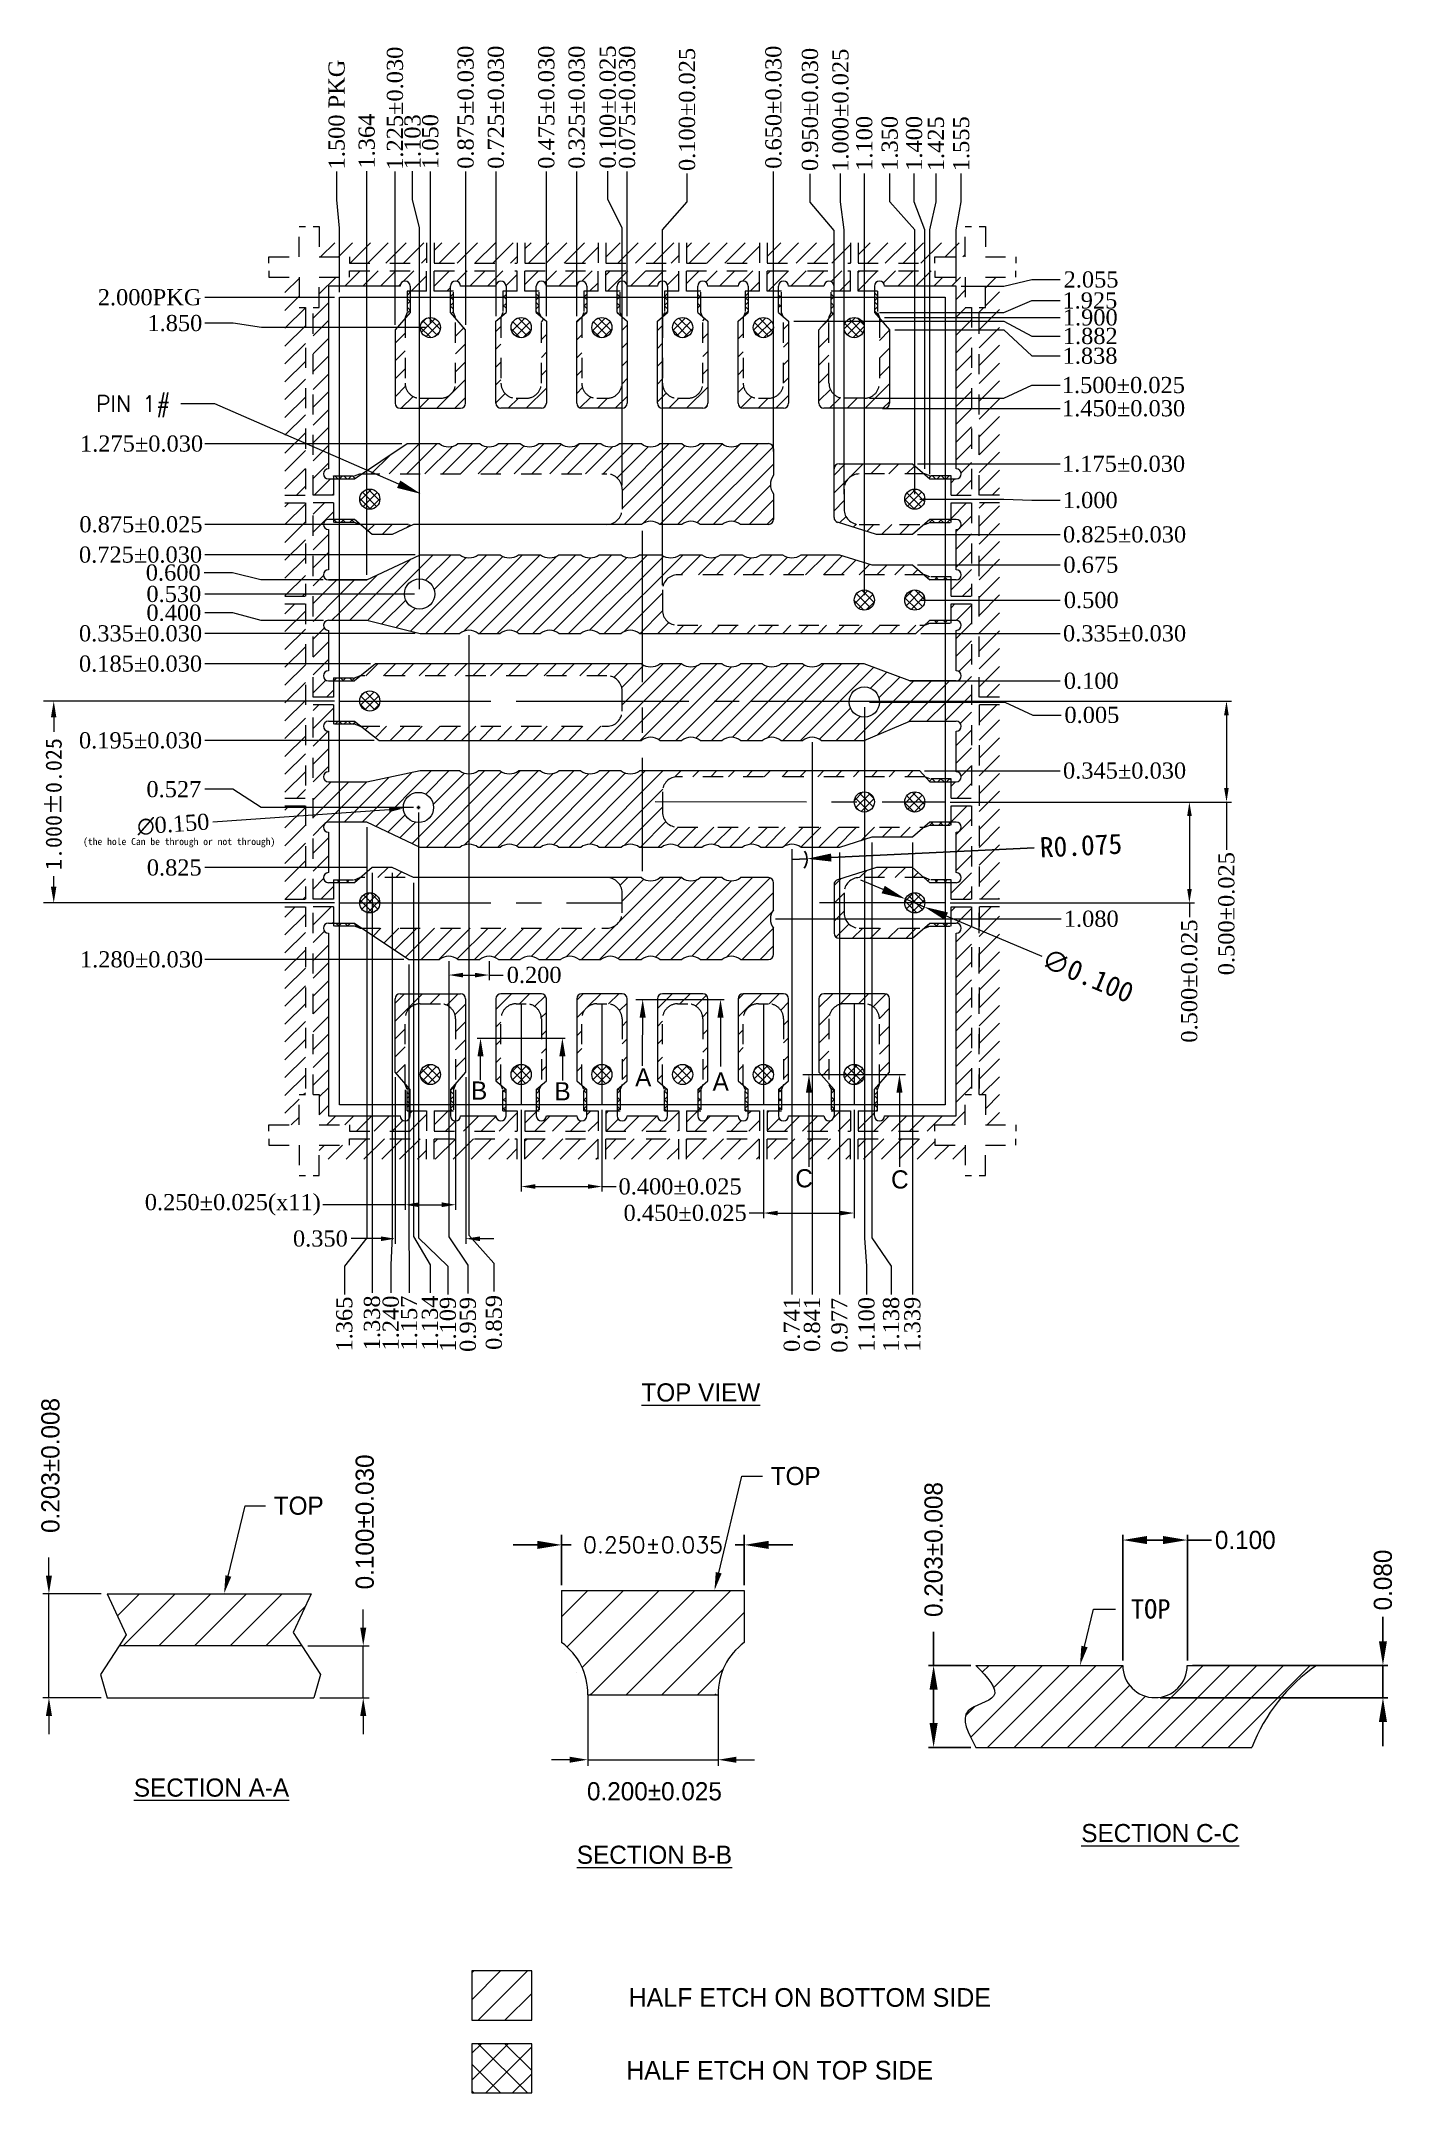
# Model space of a CAD drawing. Extents: x 1735.8 to 1742.5, y 291.7 to 301.9.
import ezdxf
from ezdxf.enums import TextEntityAlignment as Align

# ---------------------------------------------------------------- set-up
doc = ezdxf.new("R2010")
doc.units = 0
doc.header["$MEASUREMENT"] = 0
for name, pattern in [('CENTER', [2, 1.25, -0.25, 0.25, -0.25]), ('CENTER2', [1.125, 0.75, -0.125, 0.125, -0.125]), ('HIDDEN', [0.375, 0.25, -0.125])]:
    doc.linetypes.add(name, pattern=pattern)
for name, color, linetype in [('ETCH', 4, 'Continuous'), ('LFBOTTOM', 4, 'Continuous'), ('LFTOP', 7, 'Continuous'), ('TOP ETCH', 6, 'Continuous'), ('中心线', 1, 'CENTER2'), ('标注', 4, 'Continuous')]:
    doc.layers.add(name, color=color, linetype=linetype)
doc.layers.add('PKG', color=2, linetype='CENTER', lineweight=35)
doc.styles.add('SIMPLEX', font='SIMPLEX')
doc.styles.add('Times New Roman', font='times.ttf')
doc.styles.add('宋体', font='')
doc.styles.get('宋体').set_extended_font_data('SimSun')
doc.dimstyles.new('1D', dxfattribs={"dimtxt": 0.07, "dimasz": 0.07, "dimexe": 0.025, "dimexo": 0.025, "dimgap": 0.025, "dimtad": 0, "dimdec": 3, "dimzin": 1, "dimdsep": 46, "dimtxsty": 'Standard', "dimcen": 0.009, "dimclrd": 256, "dimclre": 256, "dimclrt": 256, "dimadec": 0, "dimazin": 1, "dimtm": 1.25, "dimtfac": 1, "dimtdec": 3, "dimtofl": 0, "dimtmove": 0, "dimatfit": 3, "dimfxl": 1, "dimtolj": 1, "dimtzin": 0, "dimlwd": -1, "dimlwe": -1, "dimarcsym": 0})
doc.dimstyles.new('2-0', dxfattribs={"dimtxt": 0.08, "dimasz": 0.12, "dimexe": 0.05, "dimexo": 0.025, "dimgap": 0.025, "dimtad": 0, "dimdec": 3, "dimzin": 1, "dimdsep": 46, "dimtxsty": 'SIMPLEX', "dimcen": 0.05, "dimadec": 0, "dimazin": 0, "dimtfac": 1, "dimtdec": 3, "dimtmove": 0, "dimatfit": 3, "dimfxl": 1, "dimarcsym": 0})
doc.dimstyles.new('ISO-25', dxfattribs={"dimtxt": 2.5, "dimasz": 2.5, "dimexe": 1.25, "dimexo": 0.625, "dimtad": 1, "dimtxsty": 'Standard', "dimcen": 2.5, "dimadec": 0, "dimazin": 0, "dimtfac": 1, "dimtmove": 0, "dimatfit": 3, "dimfxl": 1, "dimarcsym": 0})

msp = doc.modelspace()

# ---------------------------------------------------------------- texts
at = {"layer": '标注', "lineweight": 0, "style": 'SIMPLEX'}
msp.add_text('PIN 1#', height=0.08, dxfattribs=at).set_placement((1736.0704, 300.0174))
at = {"layer": '标注', "lineweight": 0}
for s, p in [('HALF ETCH ON BOTTOM SIDE', (1740.5046, 292.1622)), ('HALF ETCH ON TOP SIDE', (1740.2179, 291.8018))]:
    msp.add_text(s, height=0.09261, dxfattribs=at).set_placement(p, align=Align.MIDDLE_RIGHT)
at = {"layer": '标注', "lineweight": 0, "attachment_point": 5}
for s, insert, char_height in [('\\A1;\\f@SimSun|b0|i0|c134|p2;(the hole \\f@SimSun|b0|i0|c0|p2;Can be through or not through\\f@SimSun|b0|i0|c134|p2;)', (1736.4827, 297.8826), 0.035), ('\\A1;A', (1739.1655, 296.6994), 0.09), ('\\A1;B', (1737.9687, 296.6547), 0.09), ('\\A1;B', (1738.382, 296.6513), 0.09), ('\\A1;C', (1739.5785, 296.2196), 0.09), ('\\A1;C', (1740.053, 296.2139), 0.09), ('{\\LTOP VIEW}', (1739.0671, 295.1588), 0.09), ('\\A1;TOP', (1739.537, 294.7448), 0.09), ('\\A1;TOP', (1737.075, 294.5979), 0.09), ('\\A1;{\\LSECTION A-A}', (1736.6428, 293.2012), 0.09), ('\\A1;0.200±0.025', (1738.8371, 293.183), 0.09), ('\\A1;{\\LSECTION C-C}', (1741.3431, 292.9758), 0.09), ('\\A1;{\\LSECTION B-B}', (1738.8371, 292.8685), 0.09)]:
    msp.add_mtext(s, dxfattribs=dict(at, insert=insert, char_height=char_height))
at = {"layer": '标注', "lineweight": 0, "char_height": 0.09, "attachment_point": 5}
for s, insert, rotation in [('\\A1;A', (1738.7817, 296.7205), 359.94262), ('\\A1;0.203±0.008', (1735.8453, 294.7975), 90), ('\\A1;0.100±0.030', (1737.4024, 294.5179), 90)]:
    msp.add_mtext(s, dxfattribs=dict(at, insert=insert, rotation=rotation))
at = {"layer": '标注', "lineweight": 0, "insert": (1741.2957, 294.0863), "char_height": 0.096, "attachment_point": 5, "style": '宋体'}
msp.add_mtext('\\A1;TOP', dxfattribs=at)

# ---------------------------------------------------------------- blocks, each defined once
blk = doc.blocks.new('*D0')
at = {"layer": 'Defpoints', "color": 0, "transparency": 16777216}
for p in [(1224.47, -455.122), (1224.541, -456.703), (1224.641, -457.747)]:
    blk.add_point(p, dxfattribs=at)
at = {"layer": '标注', "lineweight": 0, "transparency": 16777216}
for p, q in [((1224.47, -455.262), (1224.47, -455.122)), ((1224.541, -455.402), (1224.47, -455.262)), ((1224.541, -456.678), (1224.541, -455.402))]:
    blk.add_line(p, q, dxfattribs=at)
at = {"layer": '标注', "lineweight": 0, "transparency": 16777216, "insert": (1224.47, -454.804), "char_height": 0.08, "attachment_point": 5, "rotation": 90, "style": 'Times New Roman'}
blk.add_mtext('\\A1;0.100%%p0.025', dxfattribs=at)
blk = doc.blocks.new('*D1')
at = {"layer": 'Defpoints', "color": 0, "transparency": 16777216}
for p in [(1224.863, -455.133), (1224.741, -457.197), (1224.641, -457.747)]:
    blk.add_point(p, dxfattribs=at)
at = {"layer": '标注', "lineweight": 0, "transparency": 16777216}
for p, q in [((1224.863, -455.273), (1224.863, -455.133)), ((1224.741, -455.413), (1224.863, -455.273)), ((1224.741, -457.172), (1224.741, -455.413))]:
    blk.add_line(p, q, dxfattribs=at)
at = {"layer": '标注', "lineweight": 0, "transparency": 16777216, "insert": (1224.863, -454.816), "char_height": 0.08, "attachment_point": 5, "rotation": 90, "style": 'Times New Roman'}
blk.add_mtext('\\A1;0.100%%p0.025', dxfattribs=at)
blk = doc.blocks.new('*D2')
at = {"layer": 'Defpoints', "color": 0, "transparency": 16777216}
for p in [(1225.623, -455.133), (1225.641, -456.747), (1224.641, -457.747)]:
    blk.add_point(p, dxfattribs=at)
at = {"layer": '标注', "lineweight": 0, "transparency": 16777216}
for p, q in [((1225.623, -455.273), (1225.623, -455.133)), ((1225.641, -455.413), (1225.623, -455.273)), ((1225.641, -456.722), (1225.641, -455.413))]:
    blk.add_line(p, q, dxfattribs=at)
at = {"layer": '标注', "lineweight": 0, "transparency": 16777216, "insert": (1225.623, -454.82), "char_height": 0.08, "attachment_point": 5, "rotation": 90, "style": 'Times New Roman'}
blk.add_mtext('\\A1;1.000%%p0.025', dxfattribs=at)
blk = doc.blocks.new('*D3')
at = {"layer": 'Defpoints', "color": 0, "transparency": 16777216}
for p in [(1223.127, -455.124), (1223.141, -455.747), (1224.641, -457.747)]:
    blk.add_point(p, dxfattribs=at)
at = {"layer": '标注', "lineweight": 0, "transparency": 16777216}
for p, q in [((1223.127, -455.264), (1223.127, -455.124)), ((1223.141, -455.404), (1223.127, -455.264)), ((1223.141, -455.722), (1223.141, -455.404))]:
    blk.add_line(p, q, dxfattribs=at)
at = {"layer": '标注', "lineweight": 0, "transparency": 16777216, "insert": (1223.127, -454.841), "char_height": 0.08, "attachment_point": 5, "rotation": 90, "style": 'Times New Roman'}
blk.add_mtext('\\A1;1.500 PKG', dxfattribs=at)
blk = doc.blocks.new('*D4')
at = {"layer": 'Defpoints', "color": 0, "transparency": 16777216}
for p in [(1226.221, -455.133), (1226.196, -455.692), (1224.641, -457.747)]:
    blk.add_point(p, dxfattribs=at)
at = {"layer": '标注', "lineweight": 0, "transparency": 16777216}
for p, q in [((1226.221, -455.273), (1226.221, -455.133)), ((1226.196, -455.413), (1226.221, -455.273)), ((1226.196, -455.667), (1226.196, -455.413))]:
    blk.add_line(p, q, dxfattribs=at)
at = {"layer": '标注', "lineweight": 0, "transparency": 16777216, "insert": (1226.221, -454.986), "char_height": 0.08, "attachment_point": 5, "rotation": 90, "style": 'Times New Roman'}
blk.add_mtext('\\A1;1.555', dxfattribs=at)
blk = doc.blocks.new('*D5')
at = {"layer": 'Defpoints', "color": 0, "transparency": 16777216}
for p in [(1222.474, -455.747), (1223.141, -455.747), (1224.641, -457.747)]:
    blk.add_point(p, dxfattribs=at)
at = {"layer": '标注', "lineweight": 0, "transparency": 16777216}
for p, q in [((1222.614, -455.747), (1222.474, -455.747)), ((1222.754, -455.747), (1222.614, -455.747)), ((1223.116, -455.747), (1222.754, -455.747))]:
    blk.add_line(p, q, dxfattribs=at)
at = {"layer": '标注', "lineweight": 0, "transparency": 16777216, "insert": (1222.2, -455.747), "char_height": 0.08, "attachment_point": 5, "style": 'Times New Roman'}
blk.add_mtext('\\A1;2.000PKG', dxfattribs=at)
blk = doc.blocks.new('*D6')
at = {"layer": 'Defpoints', "color": 0, "transparency": 16777216}
for p in [(1226.196, -455.692), (1226.711, -455.659), (1224.641, -457.747)]:
    blk.add_point(p, dxfattribs=at)
at = {"layer": '标注', "lineweight": 0, "transparency": 16777216}
for p, q in [((1226.221, -455.692), (1226.431, -455.692)), ((1226.431, -455.692), (1226.571, -455.659)), ((1226.571, -455.659), (1226.711, -455.659))]:
    blk.add_line(p, q, dxfattribs=at)
at = {"layer": '标注', "lineweight": 0, "transparency": 16777216, "insert": (1226.864, -455.659), "char_height": 0.08, "attachment_point": 5, "style": 'Times New Roman'}
blk.add_mtext('\\A1;2.055', dxfattribs=at)
blk = doc.blocks.new('*D7')
at = {"layer": 'Defpoints', "color": 0, "transparency": 16777216}
for p in [(1226.711, -455.763), (1225.791, -455.822), (1224.641, -457.747)]:
    blk.add_point(p, dxfattribs=at)
at = {"layer": '标注', "lineweight": 0, "transparency": 16777216}
for p, q in [((1226.431, -455.822), (1226.571, -455.763)), ((1226.571, -455.763), (1226.711, -455.763)), ((1225.816, -455.822), (1226.431, -455.822))]:
    blk.add_line(p, q, dxfattribs=at)
at = {"layer": '标注', "lineweight": 0, "transparency": 16777216, "insert": (1226.858, -455.763), "char_height": 0.08, "attachment_point": 5, "style": 'Times New Roman'}
blk.add_mtext('\\A1;1.925', dxfattribs=at)
blk = doc.blocks.new('*D8')
at = {"layer": 'Defpoints', "color": 0, "transparency": 16777216}
for p in [(1225.991, -456.747), (1226.711, -456.752), (1224.641, -457.747)]:
    blk.add_point(p, dxfattribs=at)
at = {"layer": '标注', "lineweight": 0, "transparency": 16777216}
for p, q in [((1226.016, -456.747), (1226.431, -456.747)), ((1226.431, -456.747), (1226.571, -456.752)), ((1226.571, -456.752), (1226.711, -456.752))]:
    blk.add_line(p, q, dxfattribs=at)
at = {"layer": '标注', "lineweight": 0, "transparency": 16777216, "insert": (1226.86, -456.752), "char_height": 0.08, "attachment_point": 5, "style": 'Times New Roman'}
blk.add_mtext('\\A1;1.000', dxfattribs=at)
blk = doc.blocks.new('*D9')
at = {"layer": 'Defpoints', "color": 0, "transparency": 16777216}
for p in [(1225.991, -457.247), (1226.711, -457.247), (1224.641, -457.747)]:
    blk.add_point(p, dxfattribs=at)
at = {"layer": '标注', "lineweight": 0, "transparency": 16777216}
for p, q in [((1226.016, -457.247), (1226.431, -457.247)), ((1226.431, -457.247), (1226.571, -457.247)), ((1226.571, -457.247), (1226.711, -457.247))]:
    blk.add_line(p, q, dxfattribs=at)
at = {"layer": '标注', "lineweight": 0, "transparency": 16777216, "insert": (1226.865, -457.247), "char_height": 0.08, "attachment_point": 5, "style": 'Times New Roman'}
blk.add_mtext('\\A1;0.500', dxfattribs=at)
blk = doc.blocks.new('*D10')
at = {"layer": 'Defpoints', "color": 0, "transparency": 16777216}
for p in [(1224.041, -459.747), (1224.441, -459.747), (1224.441, -460.152)]:
    blk.add_point(p, dxfattribs=at)
at = {"layer": '标注', "lineweight": 0, "transparency": 16777216}
for p, q in [((1224.041, -459.772), (1224.041, -460.177)), ((1224.441, -459.772), (1224.441, -460.177)), ((1224.111, -460.152), (1224.371, -460.152)), ((1224.441, -460.152), (1224.511, -460.152))]:
    blk.add_line(p, q, dxfattribs=at)
at = {"layer": '标注', "transparency": 16777216}
for points in [[(1224.111, -460.14), (1224.111, -460.163), (1224.041, -460.152)], [(1224.371, -460.163), (1224.371, -460.14), (1224.441, -460.152)]]:
    blk.add_solid(points, dxfattribs=at)
at = {"layer": '标注', "lineweight": 0, "transparency": 16777216, "insert": (1224.828, -460.152), "char_height": 0.08, "attachment_point": 5, "style": 'Times New Roman'}
blk.add_mtext('\\A1;0.400%%P0.025', dxfattribs=at)
blk = doc.blocks.new('*D11')
at = {"layer": 'Defpoints', "color": 0, "transparency": 16777216}
for p in [(1223.141, -457.747), (1221.725, -458.747), (1223.141, -458.747)]:
    blk.add_point(p, dxfattribs=at)
at = {"layer": '标注', "color": 0, "lineweight": 0, "transparency": 16777216}
for p, q in [((1223.116, -457.747), (1221.675, -457.747)), ((1221.725, -457.827), (1221.725, -457.899)), ((1221.725, -458.667), (1221.725, -458.615)), ((1223.116, -458.747), (1221.675, -458.747))]:
    blk.add_line(p, q, dxfattribs=at)
at = {"layer": '标注', "color": 0, "transparency": 16777216}
for points in [[(1221.738, -457.827), (1221.711, -457.827), (1221.725, -457.747)], [(1221.711, -458.667), (1221.738, -458.667), (1221.725, -458.747)]]:
    blk.add_solid(points, dxfattribs=at)
at = {"layer": '标注', "color": 0, "lineweight": 0, "transparency": 16777216, "insert": (1221.725, -458.257), "char_height": 0.08, "attachment_point": 5, "rotation": 90, "style": '宋体'}
blk.add_mtext('1.000%%P0.025', dxfattribs=at)
blk = doc.blocks.new('*D12')
at = {"layer": 'Defpoints', "color": 0, "transparency": 16777216}
for p in [(1225.156, -457.747), (1226.141, -458.247), (1227.535, -458.247)]:
    blk.add_point(p, dxfattribs=at)
at = {"layer": '标注', "lineweight": 0, "transparency": 16777216}
for p, q in [((1225.181, -457.747), (1227.56, -457.747)), ((1227.535, -457.817), (1227.535, -458.177)), ((1226.166, -458.247), (1227.56, -458.247)), ((1227.535, -458.247), (1227.535, -458.483))]:
    blk.add_line(p, q, dxfattribs=at)
at = {"layer": '标注', "transparency": 16777216}
for points in [[(1227.546, -457.817), (1227.523, -457.817), (1227.535, -457.747)], [(1227.523, -458.177), (1227.546, -458.177), (1227.535, -458.247)]]:
    blk.add_solid(points, dxfattribs=at)
at = {"layer": '标注', "lineweight": 0, "transparency": 16777216, "insert": (1227.535, -458.8), "char_height": 0.08, "attachment_point": 5, "rotation": 90, "style": 'Times New Roman'}
blk.add_mtext('\\A1;0.500%%P0.025', dxfattribs=at)
blk = doc.blocks.new('*D13')
at = {"layer": 'Defpoints', "color": 0, "transparency": 16777216}
for p in [(1226.293, -462.524), (1226.084, -462.93), (1226.293, -462.93)]:
    blk.add_point(p, dxfattribs=at)
at = {"layer": '标注', "color": 0, "lineweight": -2, "transparency": 16777216}
for p, q in [((1226.084, -462.524), (1226.084, -462.358)), ((1226.268, -462.524), (1226.059, -462.524)), ((1226.084, -462.644), (1226.084, -462.81)), ((1226.268, -462.93), (1226.059, -462.93))]:
    blk.add_line(p, q, dxfattribs=at)
at = {"layer": '标注', "color": 0, "transparency": 16777216}
for points in [[(1226.104, -462.644), (1226.064, -462.644), (1226.084, -462.524)], [(1226.064, -462.81), (1226.104, -462.81), (1226.084, -462.93)]]:
    blk.add_solid(points, dxfattribs=at)
at = {"layer": '标注', "color": 0, "lineweight": 0, "transparency": 16777216, "insert": (1226.084, -461.95), "char_height": 0.09, "attachment_point": 5, "rotation": 90}
blk.add_mtext('0.203%%P0.008', dxfattribs=at)
blk = doc.blocks.new('*D14')
at = {"layer": 'Defpoints', "color": 0, "transparency": 16777216}
for p in [(1227.341, -462.524), (1227.181, -462.684), (1228.31, -462.684)]:
    blk.add_point(p, dxfattribs=at)
at = {"layer": '标注', "color": 0, "lineweight": -2, "transparency": 16777216}
for p, q in [((1228.31, -462.404), (1228.31, -462.284)), ((1227.366, -462.524), (1228.335, -462.524)), ((1228.31, -462.524), (1228.31, -462.684)), ((1227.206, -462.684), (1228.335, -462.684)), ((1228.31, -462.804), (1228.31, -462.924))]:
    blk.add_line(p, q, dxfattribs=at)
at = {"layer": '标注', "color": 0, "transparency": 16777216}
for points in [[(1228.29, -462.404), (1228.33, -462.404), (1228.31, -462.524)], [(1228.33, -462.804), (1228.29, -462.804), (1228.31, -462.684)]]:
    blk.add_solid(points, dxfattribs=at)
at = {"layer": '标注', "color": 0, "lineweight": 0, "transparency": 16777216, "insert": (1228.31, -462.101), "char_height": 0.09, "attachment_point": 5, "rotation": 90}
blk.add_mtext('0.080', dxfattribs=at)
blk = doc.blocks.new('*D15')
at = {"layer": 'Defpoints', "color": 0, "transparency": 16777216}
for p in [(1225.146, -461.927), (1224.241, -462.152), (1225.146, -462.152)]:
    blk.add_point(p, dxfattribs=at)
at = {"layer": '标注', "color": 0, "linetype": 'Continuous', "lineweight": -2, "transparency": 16777216}
for p, q in [((1224.241, -462.127), (1224.241, -461.877)), ((1225.146, -462.127), (1225.146, -461.877)), ((1224.121, -461.927), (1224.001, -461.927)), ((1224.241, -461.927), (1224.288, -461.927)), ((1225.146, -461.927), (1225.1, -461.927)), ((1225.266, -461.927), (1225.386, -461.927))]:
    blk.add_line(p, q, dxfattribs=at)
at = {"layer": '标注', "color": 0, "transparency": 16777216}
for points in [[(1224.121, -461.947), (1224.121, -461.907), (1224.241, -461.927)], [(1225.266, -461.907), (1225.266, -461.947), (1225.146, -461.927)]]:
    blk.add_solid(points, dxfattribs=at)
at = {"layer": '标注', "color": 0, "lineweight": 0, "transparency": 16777216, "insert": (1224.694, -461.927), "char_height": 0.08, "attachment_point": 5, "style": 'SIMPLEX'}
blk.add_mtext('0.250±0.035', dxfattribs=at)
blk = doc.blocks.new('*D16')
at = {"layer": 'Defpoints', "color": 0, "transparency": 16777216}
for p in [(1225.867, -455.133), (1225.991, -456.747), (1224.641, -457.747)]:
    blk.add_point(p, dxfattribs=at)
at = {"layer": '标注', "lineweight": 0, "transparency": 16777216}
for p, q in [((1225.867, -455.273), (1225.867, -455.133)), ((1225.991, -455.413), (1225.867, -455.273)), ((1225.991, -456.722), (1225.991, -455.413))]:
    blk.add_line(p, q, dxfattribs=at)
at = {"layer": '标注', "lineweight": 0, "transparency": 16777216, "insert": (1225.867, -454.984), "char_height": 0.08, "attachment_point": 5, "rotation": 90, "style": 'Times New Roman'}
blk.add_mtext('\\A1;1.350', dxfattribs=at)
blk = doc.blocks.new('*D17')
at = {"layer": 'Defpoints', "color": 0, "transparency": 16777216}
for p in [(1222.474, -455.875), (1223.591, -455.897), (1224.641, -457.747)]:
    blk.add_point(p, dxfattribs=at)
at = {"layer": '标注', "lineweight": 0, "transparency": 16777216}
for p, q in [((1222.614, -455.875), (1222.474, -455.875)), ((1222.754, -455.897), (1222.614, -455.875)), ((1223.566, -455.897), (1222.754, -455.897))]:
    blk.add_line(p, q, dxfattribs=at)
at = {"layer": '标注', "lineweight": 0, "transparency": 16777216, "insert": (1222.325, -455.875), "char_height": 0.08, "attachment_point": 5, "style": 'Times New Roman'}
blk.add_mtext('\\A1;1.850', dxfattribs=at)
blk = doc.blocks.new('*D18')
at = {"layer": 'Defpoints', "color": 0, "transparency": 16777216}
for p in [(1226.096, -455.133), (1226.066, -456.647), (1224.641, -457.747)]:
    blk.add_point(p, dxfattribs=at)
at = {"layer": '标注', "lineweight": 0, "transparency": 16777216}
for p, q in [((1226.096, -455.273), (1226.096, -455.133)), ((1226.066, -455.413), (1226.096, -455.273)), ((1226.066, -456.622), (1226.066, -455.413))]:
    blk.add_line(p, q, dxfattribs=at)
at = {"layer": '标注', "lineweight": 0, "transparency": 16777216, "insert": (1226.096, -454.986), "char_height": 0.08, "attachment_point": 5, "rotation": 90, "style": 'Times New Roman'}
blk.add_mtext('\\A1;1.425', dxfattribs=at)
blk = doc.blocks.new('*D19')
at = {"layer": 'Defpoints', "color": 0, "transparency": 16777216}
for p in [(1225.988, -455.133), (1226.041, -456.622), (1224.641, -457.747)]:
    blk.add_point(p, dxfattribs=at)
at = {"layer": '标注', "lineweight": 0, "transparency": 16777216}
for p, q in [((1225.988, -455.273), (1225.988, -455.133)), ((1226.041, -455.413), (1225.988, -455.273)), ((1226.041, -456.597), (1226.041, -455.413))]:
    blk.add_line(p, q, dxfattribs=at)
at = {"layer": '标注', "lineweight": 0, "transparency": 16777216, "insert": (1225.988, -454.984), "char_height": 0.08, "attachment_point": 5, "rotation": 90, "style": 'Times New Roman'}
blk.add_mtext('\\A1;1.400', dxfattribs=at)
blk = doc.blocks.new('*D20')
at = {"layer": 'Defpoints', "color": 0, "transparency": 16777216}
for p in [(1223.466, -459.647), (1223.716, -459.647), (1223.716, -460.242)]:
    blk.add_point(p, dxfattribs=at)
at = {"layer": '标注', "lineweight": 0, "transparency": 16777216}
for p, q in [((1223.466, -459.672), (1223.466, -460.267)), ((1223.716, -459.672), (1223.716, -460.267)), ((1223.466, -460.242), (1223.058, -460.242)), ((1223.536, -460.242), (1223.646, -460.242))]:
    blk.add_line(p, q, dxfattribs=at)
at = {"layer": '标注', "transparency": 16777216}
for points in [[(1223.536, -460.23), (1223.536, -460.254), (1223.466, -460.242)], [(1223.646, -460.254), (1223.646, -460.23), (1223.716, -460.242)]]:
    blk.add_solid(points, dxfattribs=at)
at = {"layer": '标注', "lineweight": 0, "transparency": 16777216, "insert": (1222.612, -460.242), "char_height": 0.08, "attachment_point": 5, "style": 'Times New Roman'}
blk.add_mtext('\\A1;0.250%%p0.025(x11)', dxfattribs=at)
blk = doc.blocks.new('*D21')
at = {"layer": 'Defpoints', "color": 0, "transparency": 16777216}
for p in [(1223.416, -459.585), (1223.766, -459.585), (1223.766, -460.41)]:
    blk.add_point(p, dxfattribs=at)
at = {"layer": '标注', "lineweight": 0, "transparency": 16777216}
for p, q in [((1223.416, -459.61), (1223.416, -460.435)), ((1223.766, -459.61), (1223.766, -460.435)), ((1223.346, -460.41), (1223.199, -460.41)), ((1223.836, -460.41), (1223.906, -460.41))]:
    blk.add_line(p, q, dxfattribs=at)
at = {"layer": '标注', "transparency": 16777216}
for points in [[(1223.346, -460.422), (1223.346, -460.399), (1223.416, -460.41)], [(1223.836, -460.399), (1223.836, -460.422), (1223.766, -460.41)]]:
    blk.add_solid(points, dxfattribs=at)
at = {"layer": '标注', "lineweight": 0, "transparency": 16777216, "insert": (1223.046, -460.41), "char_height": 0.08, "attachment_point": 5, "style": 'Times New Roman'}
blk.add_mtext('\\A1;0.350', dxfattribs=at)
blk = doc.blocks.new('*D22')
at = {"layer": 'Defpoints', "color": 0, "transparency": 16777216}
for p in [(1225.944, -458.727), (1226.037, -458.766)]:
    blk.add_point(p, dxfattribs=at)
at = {"layer": '标注', "color": 0, "lineweight": 0, "transparency": 16777216}
for p, q in [((1225.834, -458.681), (1225.723, -458.634)), ((1225.944, -458.727), (1226.037, -458.766)), ((1226.622, -459.012), (1226.147, -458.813))]:
    blk.add_line(p, q, dxfattribs=at)
at = {"layer": '标注', "color": 0, "transparency": 16777216}
for points in [[(1225.826, -458.699), (1225.842, -458.662), (1225.944, -458.727)], [(1226.155, -458.794), (1226.139, -458.831), (1226.037, -458.766)]]:
    blk.add_solid(points, dxfattribs=at)
at = {"layer": '标注', "color": 0, "lineweight": 0, "transparency": 16777216, "insert": (1226.847, -459.107), "char_height": 0.1, "attachment_point": 5, "rotation": 337.1709, "style": '宋体'}
blk.add_mtext('∅0.100', dxfattribs=at)
blk = doc.blocks.new('*D23')
at = {"layer": 'Defpoints', "color": 0, "transparency": 16777216}
for p in [(1223.591, -455.124), (1223.591, -455.897), (1224.641, -457.747)]:
    blk.add_point(p, dxfattribs=at)
at = {"layer": '标注', "lineweight": 0, "transparency": 16777216}
blk.add_line((1223.591, -455.872), (1223.591, -455.124), dxfattribs=at)
at = {"layer": '标注', "lineweight": 0, "transparency": 16777216, "insert": (1223.591, -454.975), "char_height": 0.08, "attachment_point": 5, "rotation": 90, "style": 'Times New Roman'}
blk.add_mtext('\\A1;1.050', dxfattribs=at)
blk = doc.blocks.new('*D24')
at = {"layer": 'Defpoints', "color": 0, "transparency": 16777216}
for p in [(1223.416, -455.124), (1223.416, -455.908), (1224.641, -457.747)]:
    blk.add_point(p, dxfattribs=at)
at = {"layer": '标注', "lineweight": 0, "transparency": 16777216}
blk.add_line((1223.416, -455.883), (1223.416, -455.124), dxfattribs=at)
at = {"layer": '标注', "lineweight": 0, "transparency": 16777216, "insert": (1223.416, -454.81), "char_height": 0.08, "attachment_point": 5, "rotation": 90, "style": 'Times New Roman'}
blk.add_mtext('\\A1;1.225%%p0.030', dxfattribs=at)
blk = doc.blocks.new('*D25')
at = {"layer": 'Defpoints', "color": 0, "transparency": 16777216}
for p in [(1223.766, -455.124), (1223.766, -455.908), (1224.641, -457.747)]:
    blk.add_point(p, dxfattribs=at)
at = {"layer": '标注', "lineweight": 0, "transparency": 16777216}
blk.add_line((1223.766, -455.883), (1223.766, -455.124), dxfattribs=at)
at = {"layer": '标注', "lineweight": 0, "transparency": 16777216, "insert": (1223.766, -454.805), "char_height": 0.08, "attachment_point": 5, "rotation": 90, "style": 'Times New Roman'}
blk.add_mtext('\\A1;0.875%%p0.030', dxfattribs=at)
blk = doc.blocks.new('*D26')
at = {"layer": 'Defpoints', "color": 0, "transparency": 16777216}
for p in [(1223.916, -455.124), (1223.916, -455.865), (1224.641, -457.747)]:
    blk.add_point(p, dxfattribs=at)
at = {"layer": '标注', "lineweight": 0, "transparency": 16777216}
blk.add_line((1223.916, -455.84), (1223.916, -455.124), dxfattribs=at)
at = {"layer": '标注', "lineweight": 0, "transparency": 16777216, "insert": (1223.916, -454.805), "char_height": 0.08, "attachment_point": 5, "rotation": 90, "style": 'Times New Roman'}
blk.add_mtext('\\A1;0.725%%p0.030', dxfattribs=at)
blk = doc.blocks.new('*D27')
at = {"layer": 'Defpoints', "color": 0, "transparency": 16777216}
for p in [(1224.166, -455.124), (1224.166, -455.865), (1224.641, -457.747)]:
    blk.add_point(p, dxfattribs=at)
at = {"layer": '标注', "lineweight": 0, "transparency": 16777216}
blk.add_line((1224.166, -455.84), (1224.166, -455.124), dxfattribs=at)
at = {"layer": '标注', "lineweight": 0, "transparency": 16777216, "insert": (1224.166, -454.805), "char_height": 0.08, "attachment_point": 5, "rotation": 90, "style": 'Times New Roman'}
blk.add_mtext('\\A1;0.475%%p0.030', dxfattribs=at)
blk = doc.blocks.new('*D28')
at = {"layer": 'Defpoints', "color": 0, "transparency": 16777216}
for p in [(1224.316, -455.124), (1224.316, -455.865), (1224.641, -457.747)]:
    blk.add_point(p, dxfattribs=at)
at = {"layer": '标注', "lineweight": 0, "transparency": 16777216}
blk.add_line((1224.316, -455.84), (1224.316, -455.124), dxfattribs=at)
at = {"layer": '标注', "lineweight": 0, "transparency": 16777216, "insert": (1224.316, -454.805), "char_height": 0.08, "attachment_point": 5, "rotation": 90, "style": 'Times New Roman'}
blk.add_mtext('\\A1;0.325%%p0.030', dxfattribs=at)
blk = doc.blocks.new('*D29')
at = {"layer": 'Defpoints', "color": 0, "transparency": 16777216}
for p in [(1224.566, -455.124), (1224.566, -455.865), (1224.641, -457.747)]:
    blk.add_point(p, dxfattribs=at)
at = {"layer": '标注', "lineweight": 0, "transparency": 16777216}
blk.add_line((1224.566, -455.84), (1224.566, -455.124), dxfattribs=at)
at = {"layer": '标注', "lineweight": 0, "transparency": 16777216, "insert": (1224.566, -454.805), "char_height": 0.08, "attachment_point": 5, "rotation": 90, "style": 'Times New Roman'}
blk.add_mtext('\\A1;0.075%%p0.030', dxfattribs=at)
blk = doc.blocks.new('*D30')
at = {"layer": 'Defpoints', "color": 0, "transparency": 16777216}
for p in [(1225.291, -455.124), (1225.291, -456.535), (1224.641, -457.747)]:
    blk.add_point(p, dxfattribs=at)
at = {"layer": '标注', "lineweight": 0, "transparency": 16777216}
blk.add_line((1225.291, -456.51), (1225.291, -455.124), dxfattribs=at)
at = {"layer": '标注', "lineweight": 0, "transparency": 16777216, "insert": (1225.291, -454.805), "char_height": 0.08, "attachment_point": 5, "rotation": 90, "style": 'Times New Roman'}
blk.add_mtext('\\A1;0.650%%p0.030', dxfattribs=at)
blk = doc.blocks.new('*D31')
at = {"layer": 'Defpoints', "color": 0, "transparency": 16777216}
for p in [(1225.472, -455.135), (1225.591, -456.632), (1224.641, -457.747)]:
    blk.add_point(p, dxfattribs=at)
at = {"layer": '标注', "lineweight": 0, "transparency": 16777216}
for p, q in [((1225.472, -455.275), (1225.472, -455.135)), ((1225.591, -455.415), (1225.472, -455.275)), ((1225.591, -456.607), (1225.591, -455.415))]:
    blk.add_line(p, q, dxfattribs=at)
at = {"layer": '标注', "lineweight": 0, "transparency": 16777216, "insert": (1225.472, -454.816), "char_height": 0.08, "attachment_point": 5, "rotation": 90, "style": 'Times New Roman'}
blk.add_mtext('\\A1;0.950%%p0.030', dxfattribs=at)
blk = doc.blocks.new('*D32')
at = {"layer": 'Defpoints', "color": 0, "transparency": 16777216}
for p in [(1225.816, -455.847), (1226.711, -455.847), (1224.641, -457.747)]:
    blk.add_point(p, dxfattribs=at)
at = {"layer": '标注', "lineweight": 0, "transparency": 16777216}
blk.add_line((1225.841, -455.847), (1226.711, -455.847), dxfattribs=at)
at = {"layer": '标注', "lineweight": 0, "transparency": 16777216, "insert": (1226.86, -455.847), "char_height": 0.08, "attachment_point": 5, "style": 'Times New Roman'}
blk.add_mtext('\\A1;1.900', dxfattribs=at)
blk = doc.blocks.new('*D33')
at = {"layer": 'Defpoints', "color": 0, "transparency": 16777216}
for p in [(1225.806, -456.297), (1226.711, -456.297), (1224.641, -457.747)]:
    blk.add_point(p, dxfattribs=at)
at = {"layer": '标注', "lineweight": 0, "transparency": 16777216}
blk.add_line((1225.831, -456.297), (1226.711, -456.297), dxfattribs=at)
at = {"layer": '标注', "lineweight": 0, "transparency": 16777216, "insert": (1227.025, -456.297), "char_height": 0.08, "attachment_point": 5, "style": 'Times New Roman'}
blk.add_mtext('\\A1;1.450%%p0.030', dxfattribs=at)
blk = doc.blocks.new('*D34')
at = {"layer": 'Defpoints', "color": 0, "transparency": 16777216}
for p in [(1225.979, -456.572), (1226.711, -456.572), (1224.641, -457.747)]:
    blk.add_point(p, dxfattribs=at)
at = {"layer": '标注', "lineweight": 0, "transparency": 16777216}
blk.add_line((1226.004, -456.572), (1226.711, -456.572), dxfattribs=at)
at = {"layer": '标注', "lineweight": 0, "transparency": 16777216, "insert": (1227.025, -456.572), "char_height": 0.08, "attachment_point": 5, "style": 'Times New Roman'}
blk.add_mtext('\\A1;1.175%%p0.030', dxfattribs=at)
blk = doc.blocks.new('*D35')
at = {"layer": 'Defpoints', "color": 0, "transparency": 16777216}
for p in [(1225.979, -456.922), (1226.711, -456.922), (1224.641, -457.747)]:
    blk.add_point(p, dxfattribs=at)
at = {"layer": '标注', "lineweight": 0, "transparency": 16777216}
blk.add_line((1226.004, -456.922), (1226.711, -456.922), dxfattribs=at)
at = {"layer": '标注', "lineweight": 0, "transparency": 16777216, "insert": (1227.03, -456.922), "char_height": 0.08, "attachment_point": 5, "style": 'Times New Roman'}
blk.add_mtext('\\A1;0.825%%p0.030', dxfattribs=at)
blk = doc.blocks.new('*D36')
at = {"layer": 'Defpoints', "color": 0, "transparency": 16777216}
for p in [(1225.979, -457.072), (1226.711, -457.072), (1224.641, -457.747)]:
    blk.add_point(p, dxfattribs=at)
at = {"layer": '标注', "lineweight": 0, "transparency": 16777216}
blk.add_line((1226.004, -457.072), (1226.711, -457.072), dxfattribs=at)
at = {"layer": '标注', "lineweight": 0, "transparency": 16777216, "insert": (1226.863, -457.072), "char_height": 0.08, "attachment_point": 5, "style": 'Times New Roman'}
blk.add_mtext('\\A1;0.675', dxfattribs=at)
blk = doc.blocks.new('*D37')
at = {"layer": 'Defpoints', "color": 0, "transparency": 16777216}
for p in [(1225.996, -457.412), (1226.711, -457.412), (1224.641, -457.747)]:
    blk.add_point(p, dxfattribs=at)
at = {"layer": '标注', "lineweight": 0, "transparency": 16777216}
blk.add_line((1226.021, -457.412), (1226.711, -457.412), dxfattribs=at)
at = {"layer": '标注', "lineweight": 0, "transparency": 16777216, "insert": (1227.03, -457.412), "char_height": 0.08, "attachment_point": 5, "style": 'Times New Roman'}
blk.add_mtext('\\A1;0.335%%p0.030', dxfattribs=at)
blk = doc.blocks.new('*D38')
at = {"layer": 'Defpoints', "color": 0, "transparency": 16777216}
for p in [(1226.141, -457.647), (1226.711, -457.647), (1224.641, -457.747)]:
    blk.add_point(p, dxfattribs=at)
at = {"layer": '标注', "lineweight": 0, "transparency": 16777216}
blk.add_line((1226.166, -457.647), (1226.711, -457.647), dxfattribs=at)
at = {"layer": '标注', "lineweight": 0, "transparency": 16777216, "insert": (1226.865, -457.647), "char_height": 0.08, "attachment_point": 5, "style": 'Times New Roman'}
blk.add_mtext('\\A1;0.100', dxfattribs=at)
blk = doc.blocks.new('*D39')
at = {"layer": 'Defpoints', "color": 0, "transparency": 16777216}
for p in [(1224.641, -457.747), (1226.014, -458.092), (1226.711, -458.092)]:
    blk.add_point(p, dxfattribs=at)
at = {"layer": '标注', "lineweight": 0, "transparency": 16777216}
blk.add_line((1226.039, -458.092), (1226.711, -458.092), dxfattribs=at)
at = {"layer": '标注', "lineweight": 0, "transparency": 16777216, "insert": (1227.03, -458.092), "char_height": 0.08, "attachment_point": 5, "style": 'Times New Roman'}
blk.add_mtext('\\A1;0.345%%p0.030', dxfattribs=at)
blk = doc.blocks.new('*D40')
at = {"layer": 'Defpoints', "color": 0, "transparency": 16777216}
for p in [(1226.711, -456.182), (1225.741, -456.247), (1224.641, -457.747)]:
    blk.add_point(p, dxfattribs=at)
at = {"layer": '标注', "lineweight": 0, "transparency": 16777216}
for p, q in [((1226.431, -456.247), (1226.571, -456.182)), ((1226.571, -456.182), (1226.711, -456.182)), ((1225.766, -456.247), (1226.431, -456.247))]:
    blk.add_line(p, q, dxfattribs=at)
at = {"layer": '标注', "lineweight": 0, "transparency": 16777216, "insert": (1227.024, -456.182), "char_height": 0.08, "attachment_point": 5, "style": 'Times New Roman'}
blk.add_mtext('\\A1;1.500%%p0.025', dxfattribs=at)
blk = doc.blocks.new('*D41')
at = {"layer": 'Defpoints', "color": 0, "transparency": 16777216}
for p in [(1222.474, -456.472), (1223.475, -456.472), (1224.641, -457.747)]:
    blk.add_point(p, dxfattribs=at)
at = {"layer": '标注', "lineweight": 0, "transparency": 16777216}
blk.add_line((1223.45, -456.472), (1222.474, -456.472), dxfattribs=at)
at = {"layer": '标注', "lineweight": 0, "transparency": 16777216, "insert": (1222.16, -456.472), "char_height": 0.08, "attachment_point": 5, "style": 'Times New Roman'}
blk.add_mtext('\\A1;1.275%%p0.030', dxfattribs=at)
blk = doc.blocks.new('*D42')
at = {"layer": 'Defpoints', "color": 0, "transparency": 16777216}
for p in [(1222.474, -457.022), (1223.541, -457.022), (1224.641, -457.747)]:
    blk.add_point(p, dxfattribs=at)
at = {"layer": '标注', "lineweight": 0, "transparency": 16777216}
blk.add_line((1223.516, -457.022), (1222.474, -457.022), dxfattribs=at)
at = {"layer": '标注', "lineweight": 0, "transparency": 16777216, "insert": (1222.155, -457.022), "char_height": 0.08, "attachment_point": 5, "style": 'Times New Roman'}
blk.add_mtext('\\A1;0.725%%p0.030', dxfattribs=at)
blk = doc.blocks.new('*D43')
at = {"layer": 'Defpoints', "color": 0, "transparency": 16777216}
for p in [(1222.474, -457.412), (1223.541, -457.412), (1224.641, -457.747)]:
    blk.add_point(p, dxfattribs=at)
at = {"layer": '标注', "lineweight": 0, "transparency": 16777216}
blk.add_line((1223.516, -457.412), (1222.474, -457.412), dxfattribs=at)
at = {"layer": '标注', "lineweight": 0, "transparency": 16777216, "insert": (1222.155, -457.412), "char_height": 0.08, "attachment_point": 5, "style": 'Times New Roman'}
blk.add_mtext('\\A1;0.335%%p0.030', dxfattribs=at)
blk = doc.blocks.new('*D44')
at = {"layer": 'Defpoints', "color": 0, "transparency": 16777216}
for p in [(1222.474, -457.562), (1223.319, -457.562), (1224.641, -457.747)]:
    blk.add_point(p, dxfattribs=at)
at = {"layer": '标注', "lineweight": 0, "transparency": 16777216}
blk.add_line((1223.294, -457.562), (1222.474, -457.562), dxfattribs=at)
at = {"layer": '标注', "lineweight": 0, "transparency": 16777216, "insert": (1222.155, -457.562), "char_height": 0.08, "attachment_point": 5, "style": 'Times New Roman'}
blk.add_mtext('\\A1;0.185%%p0.030', dxfattribs=at)
blk = doc.blocks.new('*D45')
at = {"layer": 'Defpoints', "color": 0, "transparency": 16777216}
for p in [(1224.641, -457.747), (1222.474, -457.942), (1223.337, -457.942)]:
    blk.add_point(p, dxfattribs=at)
at = {"layer": '标注', "lineweight": 0, "transparency": 16777216}
blk.add_line((1223.312, -457.942), (1222.474, -457.942), dxfattribs=at)
at = {"layer": '标注', "lineweight": 0, "transparency": 16777216, "insert": (1222.155, -457.942), "char_height": 0.08, "attachment_point": 5, "style": 'Times New Roman'}
blk.add_mtext('\\A1;0.195%%p0.030', dxfattribs=at)
blk = doc.blocks.new('*D46')
at = {"layer": 'Defpoints', "color": 0, "transparency": 16777216}
for p in [(1224.641, -457.747), (1222.474, -458.572), (1223.302, -458.572)]:
    blk.add_point(p, dxfattribs=at)
at = {"layer": '标注', "lineweight": 0, "transparency": 16777216}
blk.add_line((1223.277, -458.572), (1222.474, -458.572), dxfattribs=at)
at = {"layer": '标注', "lineweight": 0, "transparency": 16777216, "insert": (1222.322, -458.572), "char_height": 0.08, "attachment_point": 5, "style": 'Times New Roman'}
blk.add_mtext('\\A1;0.825', dxfattribs=at)
blk = doc.blocks.new('*D47')
at = {"layer": 'Defpoints', "color": 0, "transparency": 16777216}
for p in [(1224.641, -457.747), (1222.474, -459.027), (1223.484, -459.027)]:
    blk.add_point(p, dxfattribs=at)
at = {"layer": '标注', "lineweight": 0, "transparency": 16777216}
blk.add_line((1223.459, -459.027), (1222.474, -459.027), dxfattribs=at)
at = {"layer": '标注', "lineweight": 0, "transparency": 16777216, "insert": (1222.16, -459.027), "char_height": 0.08, "attachment_point": 5, "style": 'Times New Roman'}
blk.add_mtext('\\A1;1.280%%p0.030', dxfattribs=at)
blk = doc.blocks.new('*D48')
at = {"layer": 'Defpoints', "color": 0, "transparency": 16777216}
for p in [(1222.471, -457.111), (1223.085, -457.147), (1224.641, -457.747)]:
    blk.add_point(p, dxfattribs=at)
at = {"layer": '标注', "lineweight": 0, "transparency": 16777216}
for p, q in [((1222.611, -457.111), (1222.471, -457.111)), ((1222.751, -457.147), (1222.611, -457.111)), ((1223.06, -457.147), (1222.751, -457.147))]:
    blk.add_line(p, q, dxfattribs=at)
at = {"layer": '标注', "lineweight": 0, "transparency": 16777216, "insert": (1222.317, -457.111), "char_height": 0.08, "attachment_point": 5, "style": 'Times New Roman'}
blk.add_mtext('\\A1;0.600', dxfattribs=at)
blk = doc.blocks.new('*D49')
at = {"layer": 'Defpoints', "color": 0, "transparency": 16777216}
for p in [(1222.473, -457.31), (1223.086, -457.347), (1224.641, -457.747)]:
    blk.add_point(p, dxfattribs=at)
at = {"layer": '标注', "lineweight": 0, "transparency": 16777216}
for p, q in [((1222.613, -457.31), (1222.473, -457.31)), ((1222.753, -457.347), (1222.613, -457.31)), ((1223.061, -457.347), (1222.753, -457.347))]:
    blk.add_line(p, q, dxfattribs=at)
at = {"layer": '标注', "lineweight": 0, "transparency": 16777216, "insert": (1222.32, -457.31), "char_height": 0.08, "attachment_point": 5, "style": 'Times New Roman'}
blk.add_mtext('\\A1;0.400', dxfattribs=at)
blk = doc.blocks.new('*D50')
at = {"layer": 'Defpoints', "color": 0, "transparency": 16777216}
for p in [(1225.382, -458.531), (1225.457, -458.528)]:
    blk.add_point(p, dxfattribs=at)
at = {"layer": '标注', "color": 0, "lineweight": -2, "transparency": 16777216}
for p, q in [((1225.382, -458.531), (1225.457, -458.528)), ((1226.582, -458.474), (1225.577, -458.522))]:
    blk.add_line(p, q, dxfattribs=at)
blk.add_arc((1225.382, -458.531), 0.075, 323.7614, 33.1493, dxfattribs=at)
at = {"layer": '标注', "color": 0, "transparency": 16777216}
blk.add_solid([(1225.576, -458.502), (1225.578, -458.542), (1225.457, -458.528)], dxfattribs=at)
at = {"layer": '标注', "color": 0, "lineweight": 0, "transparency": 16777216, "insert": (1226.814, -458.463), "char_height": 0.1, "attachment_point": 5, "rotation": 2.7038, "style": '宋体'}
blk.add_mtext('R0.075', dxfattribs=at)
blk = doc.blocks.new('*D51')
at = {"layer": 'Defpoints', "color": 0, "transparency": 16777216}
for p in [(1225.741, -455.133), (1225.741, -457.247), (1224.641, -457.747)]:
    blk.add_point(p, dxfattribs=at)
at = {"layer": '标注', "lineweight": 0, "transparency": 16777216}
blk.add_line((1225.741, -457.222), (1225.741, -455.133), dxfattribs=at)
at = {"layer": '标注', "lineweight": 0, "transparency": 16777216, "insert": (1225.741, -454.984), "char_height": 0.08, "attachment_point": 5, "rotation": 90, "style": 'Times New Roman'}
blk.add_mtext('\\A1;1.100', dxfattribs=at)
blk = doc.blocks.new('*D52')
at = {"layer": 'Defpoints', "color": 0, "transparency": 16777216}
for p in [(1224.641, -457.747), (1225.741, -457.752), (1225.752, -460.686)]:
    blk.add_point(p, dxfattribs=at)
at = {"layer": '标注', "lineweight": 0, "transparency": 16777216}
for p, q in [((1225.741, -457.777), (1225.741, -460.406)), ((1225.741, -460.406), (1225.752, -460.546)), ((1225.752, -460.546), (1225.752, -460.686))]:
    blk.add_line(p, q, dxfattribs=at)
at = {"layer": '标注', "lineweight": 0, "transparency": 16777216, "insert": (1225.752, -460.835), "char_height": 0.08, "attachment_point": 5, "rotation": 90, "style": 'Times New Roman'}
blk.add_mtext('\\A1;1.100', dxfattribs=at)
blk = doc.blocks.new('*D53')
at = {"layer": 'Defpoints', "color": 0, "transparency": 16777216}
for p in [(1224.641, -457.747), (1223.532, -458.274), (1223.678, -460.686)]:
    blk.add_point(p, dxfattribs=at)
at = {"layer": '标注', "lineweight": 0, "transparency": 16777216}
for p, q in [((1223.532, -458.299), (1223.532, -460.406)), ((1223.532, -460.406), (1223.678, -460.546)), ((1223.678, -460.546), (1223.678, -460.686))]:
    blk.add_line(p, q, dxfattribs=at)
at = {"layer": '标注', "lineweight": 0, "transparency": 16777216, "insert": (1223.678, -460.834), "char_height": 0.08, "attachment_point": 5, "rotation": 90, "style": 'Times New Roman'}
blk.add_mtext('\\A1;1.109', dxfattribs=at)
blk = doc.blocks.new('*D54')
at = {"layer": 'Defpoints', "color": 0, "transparency": 16777216}
for p in [(1223.503, -455.122), (1223.537, -457.217), (1224.641, -457.747)]:
    blk.add_point(p, dxfattribs=at)
at = {"layer": '标注', "lineweight": 0, "transparency": 16777216}
for p, q in [((1223.503, -455.262), (1223.503, -455.122)), ((1223.537, -455.402), (1223.503, -455.262)), ((1223.537, -457.192), (1223.537, -455.402))]:
    blk.add_line(p, q, dxfattribs=at)
at = {"layer": '标注', "lineweight": 0, "transparency": 16777216, "insert": (1223.503, -454.976), "char_height": 0.08, "attachment_point": 5, "rotation": 90, "style": 'Times New Roman'}
blk.add_mtext('\\A1;1.103', dxfattribs=at)
blk = doc.blocks.new('*D55')
at = {"layer": 'Defpoints', "color": 0, "transparency": 16777216}
for p in [(1222.473, -457.217), (1223.537, -457.217), (1224.641, -457.747)]:
    blk.add_point(p, dxfattribs=at)
at = {"layer": '标注', "lineweight": 0, "transparency": 16777216}
blk.add_line((1223.512, -457.217), (1222.473, -457.217), dxfattribs=at)
at = {"layer": '标注', "lineweight": 0, "transparency": 16777216, "insert": (1222.32, -457.217), "char_height": 0.08, "attachment_point": 5, "style": 'Times New Roman'}
blk.add_mtext('\\A1;0.530', dxfattribs=at)
blk = doc.blocks.new('*D56')
at = {"layer": 'Defpoints', "color": 0, "transparency": 16777216}
for p in [(1224.641, -457.747), (1222.473, -458.184), (1223.532, -458.274)]:
    blk.add_point(p, dxfattribs=at)
at = {"layer": '标注', "lineweight": 0, "transparency": 16777216}
for p, q in [((1222.613, -458.184), (1222.473, -458.184)), ((1222.753, -458.274), (1222.613, -458.184)), ((1223.507, -458.274), (1222.753, -458.274))]:
    blk.add_line(p, q, dxfattribs=at)
at = {"layer": '标注', "lineweight": 0, "transparency": 16777216, "insert": (1222.32, -458.184), "char_height": 0.08, "attachment_point": 5, "style": 'Times New Roman'}
blk.add_mtext('\\A1;0.527', dxfattribs=at)
blk = doc.blocks.new('*D57')
at = {"layer": 'Defpoints', "color": 0, "transparency": 16777216}
for p in [(1224.641, -457.747), (1225.741, -457.752), (1226.716, -457.816)]:
    blk.add_point(p, dxfattribs=at)
at = {"layer": '标注', "lineweight": 0, "transparency": 16777216}
for p, q in [((1225.766, -457.752), (1226.436, -457.752)), ((1226.436, -457.752), (1226.576, -457.816)), ((1226.576, -457.816), (1226.716, -457.816))]:
    blk.add_line(p, q, dxfattribs=at)
at = {"layer": '标注', "lineweight": 0, "transparency": 16777216, "insert": (1226.868, -457.816), "char_height": 0.08, "attachment_point": 5, "style": 'Times New Roman'}
blk.add_mtext('\\A1;0.005', dxfattribs=at)
blk = doc.blocks.new('*D58')
at = {"layer": 'Defpoints', "color": 0, "transparency": 16777216}
for p in [(1222.474, -456.872), (1223.507, -456.872), (1224.641, -457.747)]:
    blk.add_point(p, dxfattribs=at)
at = {"layer": '标注', "lineweight": 0, "transparency": 16777216}
blk.add_line((1223.482, -456.872), (1222.474, -456.872), dxfattribs=at)
at = {"layer": '标注', "lineweight": 0, "transparency": 16777216, "insert": (1222.157, -456.872), "char_height": 0.08, "attachment_point": 5, "style": 'Times New Roman'}
blk.add_mtext('\\A1;0.875%%p0.025', dxfattribs=at)
blk = doc.blocks.new('*D59')
at = {"layer": 'Defpoints', "color": 0, "transparency": 16777216}
for p in [(1224.641, -457.747), (1223.484, -459.027), (1223.486, -460.679)]:
    blk.add_point(p, dxfattribs=at)
at = {"layer": '标注', "lineweight": 0, "transparency": 16777216}
for p, q in [((1223.484, -459.052), (1223.484, -460.399)), ((1223.484, -460.399), (1223.486, -460.539)), ((1223.486, -460.539), (1223.486, -460.679))]:
    blk.add_line(p, q, dxfattribs=at)
at = {"layer": '标注', "lineweight": 0, "transparency": 16777216, "insert": (1223.486, -460.828), "char_height": 0.08, "attachment_point": 5, "rotation": 90, "style": 'Times New Roman'}
blk.add_mtext('\\A1;1.157', dxfattribs=at)
blk = doc.blocks.new('*D60')
at = {"layer": 'Defpoints', "color": 0, "transparency": 16777216}
for p in [(1224.641, -457.747), (1223.276, -458.347), (1223.165, -460.686)]:
    blk.add_point(p, dxfattribs=at)
at = {"layer": '标注', "lineweight": 0, "transparency": 16777216}
for p, q in [((1223.276, -458.372), (1223.276, -460.406)), ((1223.276, -460.406), (1223.165, -460.546)), ((1223.165, -460.546), (1223.165, -460.686))]:
    blk.add_line(p, q, dxfattribs=at)
at = {"layer": '标注', "lineweight": 0, "transparency": 16777216, "insert": (1223.165, -460.833), "char_height": 0.08, "attachment_point": 5, "rotation": 90, "style": 'Times New Roman'}
blk.add_mtext('\\A1;1.365', dxfattribs=at)
blk = doc.blocks.new('*D61')
at = {"layer": 'Defpoints', "color": 0, "transparency": 16777216}
for p in [(1224.641, -457.747), (1223.682, -459.011), (1223.777, -460.681)]:
    blk.add_point(p, dxfattribs=at)
at = {"layer": '标注', "lineweight": 0, "transparency": 16777216}
for p, q in [((1223.682, -459.036), (1223.682, -460.401)), ((1223.682, -460.401), (1223.777, -460.541)), ((1223.777, -460.541), (1223.777, -460.681))]:
    blk.add_line(p, q, dxfattribs=at)
at = {"layer": '标注', "lineweight": 0, "transparency": 16777216, "insert": (1223.777, -460.835), "char_height": 0.08, "attachment_point": 5, "rotation": 90, "style": 'Times New Roman'}
blk.add_mtext('\\A1;0.959', dxfattribs=at)
blk = doc.blocks.new('*D62')
at = {"layer": 'Defpoints', "color": 0, "transparency": 16777216}
for p in [(1223.682, -459.011), (1223.882, -459.011), (1223.882, -459.104)]:
    blk.add_point(p, dxfattribs=at)
at = {"layer": '标注', "lineweight": 0, "transparency": 16777216}
for p, q in [((1223.682, -459.036), (1223.682, -459.129)), ((1223.882, -459.036), (1223.882, -459.129)), ((1223.752, -459.104), (1223.812, -459.104)), ((1223.882, -459.104), (1223.952, -459.104))]:
    blk.add_line(p, q, dxfattribs=at)
at = {"layer": '标注', "transparency": 16777216}
for points in [[(1223.752, -459.093), (1223.752, -459.116), (1223.682, -459.104)], [(1223.812, -459.116), (1223.812, -459.093), (1223.882, -459.104)]]:
    blk.add_solid(points, dxfattribs=at)
at = {"layer": '标注', "lineweight": 0, "transparency": 16777216, "insert": (1224.105, -459.104), "char_height": 0.08, "attachment_point": 5, "style": 'Times New Roman'}
blk.add_mtext('\\A1;0.200', dxfattribs=at)
blk = doc.blocks.new('*D63')
at = {"layer": 'Defpoints', "color": 0, "transparency": 16777216}
for p in [(1224.641, -457.747), (1225.275, -458.826), (1226.716, -458.826)]:
    blk.add_point(p, dxfattribs=at)
at = {"layer": '标注', "lineweight": 0, "transparency": 16777216}
blk.add_line((1225.3, -458.826), (1226.716, -458.826), dxfattribs=at)
at = {"layer": '标注', "lineweight": 0, "transparency": 16777216, "insert": (1226.865, -458.826), "char_height": 0.08, "attachment_point": 5, "style": 'Times New Roman'}
blk.add_mtext('\\A1;1.080', dxfattribs=at)
blk = doc.blocks.new('*D64')
at = {"layer": 'Defpoints', "color": 0, "transparency": 16777216}
for p in [(1224.641, -457.747), (1225.382, -458.456), (1225.382, -460.686)]:
    blk.add_point(p, dxfattribs=at)
at = {"layer": '标注', "lineweight": 0, "transparency": 16777216}
blk.add_line((1225.382, -458.481), (1225.382, -460.686), dxfattribs=at)
at = {"layer": '标注', "lineweight": 0, "transparency": 16777216, "insert": (1225.382, -460.835), "char_height": 0.08, "attachment_point": 5, "rotation": 90, "style": 'Times New Roman'}
blk.add_mtext('\\A1;0.741', dxfattribs=at)
blk = doc.blocks.new('*D65')
at = {"layer": 'Defpoints', "color": 0, "transparency": 16777216}
for p in [(1224.641, -457.747), (1225.482, -457.926), (1225.482, -460.686)]:
    blk.add_point(p, dxfattribs=at)
at = {"layer": '标注', "lineweight": 0, "transparency": 16777216}
blk.add_line((1225.482, -457.951), (1225.482, -460.686), dxfattribs=at)
at = {"layer": '标注', "lineweight": 0, "transparency": 16777216, "insert": (1225.482, -460.835), "char_height": 0.08, "attachment_point": 5, "rotation": 90, "style": 'Times New Roman'}
blk.add_mtext('\\A1;0.841', dxfattribs=at)
blk = doc.blocks.new('*D66')
at = {"layer": 'Defpoints', "color": 0, "transparency": 16777216}
for p in [(1223.782, -457.396), (1224.641, -457.747), (1223.906, -460.672)]:
    blk.add_point(p, dxfattribs=at)
at = {"layer": '标注', "lineweight": 0, "transparency": 16777216}
for p, q in [((1223.782, -457.421), (1223.782, -460.392)), ((1223.782, -460.392), (1223.906, -460.532)), ((1223.906, -460.532), (1223.906, -460.672))]:
    blk.add_line(p, q, dxfattribs=at)
at = {"layer": '标注', "lineweight": 0, "transparency": 16777216, "insert": (1223.906, -460.825), "char_height": 0.08, "attachment_point": 5, "rotation": 90, "style": 'Times New Roman'}
blk.add_mtext('\\A1;0.859', dxfattribs=at)
blk = doc.blocks.new('*D67')
at = {"layer": 'Defpoints', "color": 0, "transparency": 16777216}
for p in [(1225.241, -459.747), (1225.691, -459.747), (1225.691, -460.283)]:
    blk.add_point(p, dxfattribs=at)
at = {"layer": '标注', "lineweight": 0, "transparency": 16777216}
for p, q in [((1225.241, -459.772), (1225.241, -460.308)), ((1225.691, -459.772), (1225.691, -460.308)), ((1225.241, -460.283), (1225.171, -460.283)), ((1225.311, -460.283), (1225.621, -460.283))]:
    blk.add_line(p, q, dxfattribs=at)
at = {"layer": '标注', "transparency": 16777216}
for points in [[(1225.311, -460.272), (1225.311, -460.295), (1225.241, -460.283)], [(1225.621, -460.295), (1225.621, -460.272), (1225.691, -460.283)]]:
    blk.add_solid(points, dxfattribs=at)
at = {"layer": '标注', "lineweight": 0, "transparency": 16777216, "insert": (1224.853, -460.283), "char_height": 0.08, "attachment_point": 5, "style": 'Times New Roman'}
blk.add_mtext('\\A1;0.450%%p0.025', dxfattribs=at)
blk = doc.blocks.new('*D68')
at = {"layer": 'Defpoints', "color": 0, "transparency": 16777216}
for p in [(1224.641, -457.747), (1225.778, -458.422), (1225.874, -460.686)]:
    blk.add_point(p, dxfattribs=at)
at = {"layer": '标注', "lineweight": 0, "transparency": 16777216}
for p, q in [((1225.778, -458.447), (1225.778, -460.406)), ((1225.778, -460.406), (1225.874, -460.546)), ((1225.874, -460.546), (1225.874, -460.686))]:
    blk.add_line(p, q, dxfattribs=at)
at = {"layer": '标注', "lineweight": 0, "transparency": 16777216, "insert": (1225.874, -460.834), "char_height": 0.08, "attachment_point": 5, "rotation": 90, "style": 'Times New Roman'}
blk.add_mtext('\\A1;1.138', dxfattribs=at)
blk = doc.blocks.new('*D69')
at = {"layer": 'Defpoints', "color": 0, "transparency": 16777216}
for p in [(1224.641, -457.747), (1225.618, -458.472), (1225.618, -460.686)]:
    blk.add_point(p, dxfattribs=at)
at = {"layer": '标注', "lineweight": 0, "transparency": 16777216}
blk.add_line((1225.618, -458.497), (1225.618, -460.686), dxfattribs=at)
at = {"layer": '标注', "lineweight": 0, "transparency": 16777216, "insert": (1225.618, -460.839), "char_height": 0.08, "attachment_point": 5, "rotation": 90, "style": 'Times New Roman'}
blk.add_mtext('\\A1;0.977', dxfattribs=at)
blk = doc.blocks.new('*D70')
at = {"layer": 'Defpoints', "color": 0, "transparency": 16777216}
for p in [(1224.641, -457.747), (1225.979, -458.422), (1225.979, -460.686)]:
    blk.add_point(p, dxfattribs=at)
at = {"layer": '标注', "lineweight": 0, "transparency": 16777216}
blk.add_line((1225.979, -458.447), (1225.979, -460.686), dxfattribs=at)
at = {"layer": '标注', "lineweight": 0, "transparency": 16777216, "insert": (1225.979, -460.834), "char_height": 0.08, "attachment_point": 5, "rotation": 90, "style": 'Times New Roman'}
blk.add_mtext('\\A1;1.339', dxfattribs=at)
blk = doc.blocks.new('*D71')
at = {"layer": 'Defpoints', "color": 0, "transparency": 16777216}
for p in [(1225.866, -455.908), (1226.711, -456.037), (1224.641, -457.747)]:
    blk.add_point(p, dxfattribs=at)
at = {"layer": '标注', "lineweight": 0, "transparency": 16777216}
for p, q in [((1225.891, -455.908), (1226.431, -455.908)), ((1226.431, -455.908), (1226.571, -456.037)), ((1226.571, -456.037), (1226.711, -456.037))]:
    blk.add_line(p, q, dxfattribs=at)
at = {"layer": '标注', "lineweight": 0, "transparency": 16777216, "insert": (1226.859, -456.037), "char_height": 0.08, "attachment_point": 5, "style": 'Times New Roman'}
blk.add_mtext('\\A1;1.838', dxfattribs=at)
blk = doc.blocks.new('*D72')
at = {"layer": 'Defpoints', "color": 0, "transparency": 16777216}
for p in [(1225.366, -455.865), (1226.711, -455.939), (1224.641, -457.747)]:
    blk.add_point(p, dxfattribs=at)
at = {"layer": '标注', "lineweight": 0, "transparency": 16777216}
for p, q in [((1225.391, -455.865), (1226.431, -455.865)), ((1226.431, -455.865), (1226.571, -455.939)), ((1226.571, -455.939), (1226.711, -455.939))]:
    blk.add_line(p, q, dxfattribs=at)
at = {"layer": '标注', "lineweight": 0, "transparency": 16777216, "insert": (1226.86, -455.939), "char_height": 0.08, "attachment_point": 5, "style": 'Times New Roman'}
blk.add_mtext('\\A1;1.882', dxfattribs=at)
blk = doc.blocks.new('*D73')
at = {"layer": 'Defpoints', "color": 0, "transparency": 16777216}
for p in [(1223.276, -455.122), (1223.276, -457.147), (1224.641, -457.747)]:
    blk.add_point(p, dxfattribs=at)
at = {"layer": '标注', "lineweight": 0, "transparency": 16777216}
blk.add_line((1223.276, -457.122), (1223.276, -455.122), dxfattribs=at)
at = {"layer": '标注', "lineweight": 0, "transparency": 16777216, "insert": (1223.276, -454.973), "char_height": 0.08, "attachment_point": 5, "rotation": 90, "style": 'Times New Roman'}
blk.add_mtext('\\A1;1.364', dxfattribs=at)
blk = doc.blocks.new('*D74')
at = {"layer": 'Defpoints', "color": 0, "transparency": 16777216}
for p in [(1224.641, -457.747), (1223.401, -458.572), (1223.395, -460.679)]:
    blk.add_point(p, dxfattribs=at)
at = {"layer": '标注', "lineweight": 0, "transparency": 16777216}
for p, q in [((1223.401, -458.597), (1223.401, -460.399)), ((1223.401, -460.399), (1223.395, -460.539)), ((1223.395, -460.539), (1223.395, -460.679))]:
    blk.add_line(p, q, dxfattribs=at)
at = {"layer": '标注', "lineweight": 0, "transparency": 16777216, "insert": (1223.395, -460.828), "char_height": 0.08, "attachment_point": 5, "rotation": 90, "style": 'Times New Roman'}
blk.add_mtext('\\A1;1.240', dxfattribs=at)
blk = doc.blocks.new('*D75')
at = {"layer": 'Defpoints', "color": 0, "transparency": 16777216}
for p in [(1224.641, -457.747), (1223.302, -458.572), (1223.302, -460.679)]:
    blk.add_point(p, dxfattribs=at)
at = {"layer": '标注', "lineweight": 0, "transparency": 16777216}
blk.add_line((1223.302, -458.597), (1223.302, -460.679), dxfattribs=at)
at = {"layer": '标注', "lineweight": 0, "transparency": 16777216, "insert": (1223.302, -460.827), "char_height": 0.08, "attachment_point": 5, "rotation": 90, "style": 'Times New Roman'}
blk.add_mtext('\\A1;1.338', dxfattribs=at)
blk = doc.blocks.new('*D76')
at = {"layer": 'Defpoints', "color": 0, "transparency": 16777216}
for p in [(1224.641, -457.747), (1223.507, -458.622), (1223.589, -460.679)]:
    blk.add_point(p, dxfattribs=at)
at = {"layer": '标注', "lineweight": 0, "transparency": 16777216}
for p, q in [((1223.507, -458.647), (1223.507, -460.399)), ((1223.507, -460.399), (1223.589, -460.539)), ((1223.589, -460.539), (1223.589, -460.679))]:
    blk.add_line(p, q, dxfattribs=at)
at = {"layer": '标注', "lineweight": 0, "transparency": 16777216, "insert": (1223.589, -460.828), "char_height": 0.08, "attachment_point": 5, "rotation": 90, "style": 'Times New Roman'}
blk.add_mtext('\\A1;1.134', dxfattribs=at)
blk = doc.blocks.new('*D77')
at = {"layer": 'Defpoints', "color": 0, "transparency": 16777216}
for p in [(1227.341, -461.903), (1227.021, -462.524), (1227.341, -462.524)]:
    blk.add_point(p, dxfattribs=at)
at = {"layer": '标注', "color": 0, "lineweight": -2, "transparency": 16777216}
for p, q in [((1227.021, -462.499), (1227.021, -461.878)), ((1227.341, -462.499), (1227.341, -461.878)), ((1227.141, -461.903), (1227.221, -461.903)), ((1227.341, -461.903), (1227.461, -461.903))]:
    blk.add_line(p, q, dxfattribs=at)
at = {"layer": '标注', "color": 0, "transparency": 16777216}
for points in [[(1227.141, -461.883), (1227.141, -461.923), (1227.021, -461.903)], [(1227.221, -461.923), (1227.221, -461.883), (1227.341, -461.903)]]:
    blk.add_solid(points, dxfattribs=at)
at = {"layer": '标注', "color": 0, "lineweight": 0, "transparency": 16777216, "insert": (1227.628, -461.903), "char_height": 0.09, "attachment_point": 5}
blk.add_mtext('0.100', dxfattribs=at)
blk = doc.blocks.new('*D78')
at = {"layer": 'Defpoints', "color": 0, "transparency": 16777216}
for p in [(1223.457, -458.279), (1223.607, -458.269)]:
    blk.add_point(p, dxfattribs=at)
at = {"layer": '标注', "lineweight": 0, "transparency": 16777216}
blk.add_line((1222.513, -458.345), (1223.387, -458.284), dxfattribs=at)
at = {"layer": '标注', "transparency": 16777216}
for p, q in [((1223.523, -458.274), (1223.541, -458.274)), ((1223.532, -458.283), (1223.532, -458.265))]:
    blk.add_line(p, q, dxfattribs=at)
blk.add_solid([(1223.388, -458.296), (1223.386, -458.272), (1223.457, -458.279)], dxfattribs=at)
at = {"layer": '标注', "lineweight": 0, "transparency": 16777216, "insert": (1222.317, -458.358), "char_height": 0.08, "attachment_point": 5, "rotation": 3.969, "style": 'Times New Roman'}
blk.add_mtext('\\A1;∅0.150', dxfattribs=at)
blk = doc.blocks.new('*D79')
at = {"layer": 'Defpoints', "color": 0, "transparency": 16777216}
for p in [(1226.141, -458.247), (1226.141, -458.747), (1227.351, -458.747)]:
    blk.add_point(p, dxfattribs=at)
at = {"layer": '标注', "lineweight": 0, "transparency": 16777216}
for p, q in [((1226.166, -458.247), (1227.376, -458.247)), ((1227.351, -458.317), (1227.351, -458.677)), ((1226.166, -458.747), (1227.376, -458.747)), ((1227.351, -458.747), (1227.351, -458.817))]:
    blk.add_line(p, q, dxfattribs=at)
at = {"layer": '标注', "transparency": 16777216}
for points in [[(1227.363, -458.317), (1227.34, -458.317), (1227.351, -458.247)], [(1227.34, -458.677), (1227.363, -458.677), (1227.351, -458.747)]]:
    blk.add_solid(points, dxfattribs=at)
at = {"layer": '标注', "lineweight": 0, "transparency": 16777216, "insert": (1227.351, -459.134), "char_height": 0.08, "attachment_point": 5, "rotation": 90, "style": 'Times New Roman'}
blk.add_mtext('\\A1;0.500%%p0.025', dxfattribs=at)

# ---------------------------------------------------------------- dimensions: what is measured, and where the dimension line sits
at = {"layer": '标注', "color": 4, "lineweight": 0}
for feature_location, offset, dtype, override, picture, middle in [((1737.5519, 300.4229), (0, 0.7842), 1, {"dimtxt": 0.08, "dimgap": 0.025, "dimtxsty": 'Times New Roman', "dimtol": 1, "dimlim": 0, "dimtp": 0.03, "dimtm": 0.03, "dimlwe": 0}, '*D24', (1737.5519, 301.5212)), ((1737.9019, 300.4229), (0, 0.7842), 1, {"dimtxt": 0.08, "dimgap": 0.025, "dimtxsty": 'Times New Roman', "dimtol": 1, "dimlim": 0, "dimtp": 0.03, "dimtm": 0.03, "dimlwe": 0}, '*D25', (1737.9019, 301.526)), ((1738.0519, 300.4662), (0, 0.7409), 1, {"dimtxt": 0.08, "dimgap": 0.025, "dimtxsty": 'Times New Roman', "dimtol": 1, "dimlim": 0, "dimtp": 0.03, "dimtm": 0.03, "dimlwe": 0}, '*D26', (1738.0519, 301.526)), ((1738.3019, 300.4662), (0, 0.7409), 1, {"dimtxt": 0.08, "dimgap": 0.025, "dimtxsty": 'Times New Roman', "dimtol": 1, "dimlim": 0, "dimtp": 0.03, "dimtm": 0.03, "dimlwe": 0}, '*D27', (1738.3019, 301.526)), ((1738.4519, 300.4662), (0, 0.7409), 1, {"dimtxt": 0.08, "dimgap": 0.025, "dimtxsty": 'Times New Roman', "dimtol": 1, "dimlim": 0, "dimtp": 0.03, "dimtm": 0.03, "dimlwe": 0}, '*D28', (1738.4519, 301.526)), ((1738.6769, 299.6279), (-0.0704, 1.5817), 1, {"dimtxt": 0.08, "dimtxsty": 'Times New Roman', "dimtol": 1, "dimtp": 0.025, "dimtm": 0.025, "dimlwe": 0}, '*D0', (1738.6065, 301.5268)), ((1738.7019, 300.4662), (0, 0.7409), 1, {"dimtxt": 0.08, "dimgap": 0.025, "dimtxsty": 'Times New Roman', "dimtol": 1, "dimlim": 0, "dimtp": 0.03, "dimtm": 0.03, "dimlwe": 0}, '*D29', (1738.7019, 301.526)), ((1739.4271, 299.7963), (0, 1.4108), 1, {"dimtxt": 0.08, "dimtxsty": 'Times New Roman', "dimtol": 1, "dimtp": 0.03, "dimtm": 0.03, "dimlwe": 0}, '*D30', (1739.4271, 301.526)), ((1738.8769, 299.1345), (0.1223, 2.0638), 1, {"dimtxt": 0.08, "dimtxsty": 'Times New Roman', "dimtol": 1, "dimtp": 0.025, "dimtm": 0.025, "dimlwe": 0}, '*D1', (1738.9992, 301.5155)), ((1739.7269, 299.6995), (-0.1183, 1.4969), 1, {"dimtxt": 0.08, "dimtxsty": 'Times New Roman', "dimtol": 1, "dimtp": 0.03, "dimtm": 0.03, "dimlwe": 0}, '*D31', (1739.6086, 301.5153)), ((1739.7769, 299.5845), (-0.018, 1.6138), 1, {"dimtxt": 0.08, "dimtxsty": 'Times New Roman', "dimtol": 1, "dimtp": 0.025, "dimtm": 0.025, "dimlwe": 0}, '*D2', (1739.7589, 301.5107)), ((1737.7269, 300.4345), (0, 0.7726), 1, {"dimtxt": 0.08, "dimtxsty": 'Times New Roman', "dimlwe": 0}, '*D23', (1737.7269, 301.3559)), ((1740.1269, 299.5845), (-0.1236, 1.6138), 1, {"dimtxt": 0.08, "dimtxsty": 'Times New Roman', "dimlwe": 0}, '*D16', (1740.0033, 301.3472)), ((1740.1769, 299.7095), (-0.0525, 1.4888), 1, {"dimtxt": 0.08, "dimtxsty": 'Times New Roman', "dimlwe": 0}, '*D19', (1740.1244, 301.3472)), ((1740.3319, 300.6395), (0.025, 0.5588), 1, {"dimtxt": 0.08, "dimtxsty": 'Times New Roman', "dimlwe": 0}, '*D4', (1740.3569, 301.3454)), ((1740.2019, 299.6845), (0.03, 1.5138), 1, {"dimtxt": 0.08, "dimtxsty": 'Times New Roman', "dimlwe": 0}, '*D18', (1740.2319, 301.3454)), ((1740.3319, 300.6395), (0.5157, 0.0324), 0, {"dimtxt": 0.08, "dimtxsty": 'Times New Roman', "dimlwe": 0}, '*D6', (1741.0003, 300.6719)), ((1739.9269, 300.5095), (0.9207, 0.0587), 0, {"dimtxt": 0.08, "dimtxsty": 'Times New Roman', "dimlwe": 0}, '*D7', (1740.9946, 300.5682)), ((1737.7269, 300.4345), (-1.1165, 0.022), 0, {"dimtxt": 0.08, "dimtxsty": 'Times New Roman', "dimlwe": 0}, '*D17', (1736.4615, 300.4564)), ((1739.8769, 300.0845), (0.9707, 0.0644), 0, {"dimtxt": 0.08, "dimgap": 0.025, "dimtxsty": 'Times New Roman', "dimtol": 1, "dimlim": 0, "dimtp": 0.025, "dimtm": 0.025, "dimlwe": 0}, '*D40', (1741.1599, 300.1489)), ((1739.9426, 300.0345), (0.905, 0), 0, {"dimtxt": 0.08, "dimtxsty": 'Times New Roman', "dimtol": 1, "dimtp": 0.03, "dimtm": 0.03, "dimlwe": 0}, '*D33', (1741.1617, 300.0345)), ((1737.6117, 299.8595), (-1.0013, 0), 0, {"dimtxt": 0.08, "dimtxsty": 'Times New Roman', "dimtol": 1, "dimtp": 0.03, "dimtm": 0.03, "dimlwe": 0}, '*D41', (1736.2962, 299.8595)), ((1740.1153, 299.7595), (0.7323, 0), 0, {"dimtxt": 0.08, "dimtxsty": 'Times New Roman', "dimtol": 1, "dimtp": 0.03, "dimtm": 0.03, "dimlwe": 0}, '*D34', (1741.1617, 299.7595)), ((1740.1269, 299.5845), (0.7207, -0.0055), 0, {"dimtxt": 0.08, "dimtxsty": 'Times New Roman', "dimlwe": 0}, '*D8', (1740.9964, 299.5789)), ((1737.6433, 299.4595), (-1.0329, 0), 0, {"dimtxt": 0.08, "dimtxsty": 'Times New Roman', "dimtol": 1, "dimtp": 0.025, "dimtm": 0.025, "dimlwe": 0}, '*D58', (1736.2932, 299.4595)), ((1740.1153, 299.4095), (0.7323, 0), 0, {"dimtxt": 0.08, "dimtxsty": 'Times New Roman', "dimtol": 1, "dimtp": 0.03, "dimtm": 0.03, "dimlwe": 0}, '*D35', (1741.1665, 299.4095)), ((1737.6769, 299.3095), (-1.0665, 0), 0, {"dimtxt": 0.08, "dimtxsty": 'Times New Roman', "dimtol": 1, "dimtp": 0.03, "dimtm": 0.03, "dimlwe": 0}, '*D42', (1736.2914, 299.3095)), ((1740.1269, 299.0845), (0.7207, -0.0003), 0, {"dimtxt": 0.08, "dimtxsty": 'Times New Roman', "dimlwe": 0}, '*D9', (1741.0012, 299.0842)), ((1737.6769, 298.9195), (-1.0665, 0), 0, {"dimtxt": 0.08, "dimtxsty": 'Times New Roman', "dimtol": 1, "dimtp": 0.03, "dimtm": 0.03, "dimlwe": 0}, '*D43', (1736.2914, 298.9195)), ((1740.1326, 298.9195), (0.7149, 0), 0, {"dimtxt": 0.08, "dimtxsty": 'Times New Roman', "dimtol": 1, "dimtp": 0.03, "dimtm": 0.03, "dimlwe": 0}, '*D37', (1741.1665, 298.9195)), ((1737.4558, 298.7695), (-0.8454, 0), 0, {"dimtxt": 0.08, "dimtxsty": 'Times New Roman', "dimtol": 1, "dimtp": 0.03, "dimtm": 0.03, "dimlwe": 0}, '*D44', (1736.2914, 298.7695)), ((1737.4731, 298.3895), (-0.8628, 0), 0, {"dimtxt": 0.08, "dimtxsty": 'Times New Roman', "dimtol": 1, "dimtp": 0.03, "dimtm": 0.03, "dimlwe": 0}, '*D45', (1736.2914, 298.3895)), ((1737.6204, 297.3045), (-1.01, 0), 0, {"dimtxt": 0.08, "dimtxsty": 'Times New Roman', "dimtol": 1, "dimtp": 0.03, "dimtm": 0.03, "dimlwe": 0}, '*D47', (1736.2962, 297.3045)), ((1740.1499, 298.2395), (0.6976, 0), 0, {"dimtxt": 0.08, "dimtxsty": 'Times New Roman', "dimtol": 1, "dimtp": 0.03, "dimtm": 0.03, "dimlwe": 0}, '*D39', (1741.1665, 298.2395))]:
    dim = msp.add_ordinate_dim(feature_location=feature_location, offset=offset, dtype=dtype, origin=(1738.7769, 298.5845), dimstyle='1D', override=override, dxfattribs=at)
    dim.commit()
    dim.dimension.update_dxf_attribs({"geometry": picture, "text_midpoint": middle, "insert": (514.1363, 756.3311)})
for offset, dtype, text, picture, middle in [((-0.0133, 0.6226), 1, '<> PKG', '*D3', (1737.2636, 301.4901)), ((-0.6665, 0), 0, '<>PKG', '*D5', (1736.3364, 300.5844))]:
    dim = msp.add_ordinate_dim(feature_location=(1737.2769, 300.5845), offset=offset, dtype=dtype, origin=(1738.7769, 298.5845), text=text, dimstyle='1D', override={"dimtxt": 0.08, "dimtxsty": 'Times New Roman', "dimlwe": 0}, dxfattribs=at)
    dim.commit()
    dim.dimension.update_dxf_attribs({"geometry": picture, "text_midpoint": middle, "insert": (514.1363, 756.3311)})
at = {"layer": '标注', "lineweight": 0}
for feature_location, offset, dtype, origin, picture, middle, set_off in [((1737.4125, 299.1845), (0, 2.0245), 1, (1738.7769, 298.5845), '*D73', (1737.4125, 301.3579), (514.1363, 756.3311)), ((1737.6737, 299.1145), (-0.0347, 2.0945), 1, (1738.7769, 298.5845), '*D54', (1737.639, 301.355), (514.1363, 756.3311)), ((1739.8769, 299.0845), (0, 2.1138), 1, (1738.7769, 298.5845), '*D51', (1739.8769, 301.3472), (514.1363, 756.3311)), ((1739.9519, 300.4845), (0.8957, 0), 0, (1738.7769, 298.5845), '*D32', (1740.9964, 300.4845), (514.1363, 756.3311)), ((1739.5019, 300.4662), (1.3457, -0.0737), 0, (1738.7769, 298.5845), '*D72', (1740.9961, 300.3924), (514.1363, 756.3311)), ((1740.0019, 300.4229), (0.8457, -0.1285), 0, (1738.7769, 298.5845), '*D71', (1740.9951, 300.2943), (514.1363, 756.3311)), ((1737.2218, 299.1845), (-0.6146, 0.0353), 0, (1738.7769, 298.5845), '*D48', (1736.4536, 299.2198), (514.1363, 756.3311)), ((1740.1153, 299.2595), (0.7323, 0), 0, (1738.7769, 298.5845), '*D36', (1740.9994, 299.2595), (514.1363, 756.3311)), ((1737.6737, 299.1145), (-1.0641, 0), 0, (1738.7769, 298.5845), '*D55', (1736.4559, 299.1145), (514.1363, 756.3311)), ((1737.2219, 298.9845), (-0.6123, 0.0365), 0, (1738.7769, 298.5845), '*D49', (1736.4559, 299.0209), (514.1363, 756.3311)), ((1737.9181, 298.9351), (0.1238, -3.2755), 1, (1738.7769, 298.5845), '*D66', (1738.0419, 295.5064), (514.1363, 756.3311)), ((1740.2769, 298.6845), (0.5707, 0), 0, (1738.7769, 298.5845), '*D38', (1741.0012, 298.6845), (514.1363, 756.3311)), ((1737.6683, 298.0571), (-1.0587, 0.0899), 0, (1738.7769, 298.5845), '*D56', (1736.4564, 298.1469), (514.1363, 756.3311)), ((1737.4385, 297.7595), (-0.8281, 0), 0, (1738.7769, 298.5845), '*D46', (1736.4585, 297.7595), (514.1363, 756.3311)), ((1737.4119, 297.9845), (-0.1109, -2.3394), 1, (1738.7769, 298.5845), '*D60', (1737.301, 295.498), (514.1363, 756.3311)), ((1737.4385, 297.7595), (0, -2.1077), 1, (1738.7769, 298.5845), '*D75', (1737.4385, 295.5042), (514.1363, 756.3311)), ((1737.5373, 297.7595), (-0.0061, -2.1077), 1, (1738.7769, 298.5845), '*D74', (1737.5312, 295.5029), (514.1363, 756.3311)), ((1737.62036, 297.30448), (0.00163, -1.65272), 1, (1738.77689, 298.58448), '*D59', (1737.62199, 295.50342), (514.13634, 756.33115)), ((1737.6433, 297.7095), (0.0816, -2.0577), 1, (1738.7769, 298.5845), '*D76', (1737.7249, 295.5028), (514.1363, 756.3311)), ((1737.6683, 298.0571), (0.1464, -2.4119), 1, (1738.7769, 298.5845), '*D53', (1737.8147, 295.4967), (514.1363, 756.3311)), ((1737.8181, 297.3201), (0.0954, -1.6703), 1, (1738.7769, 298.5845), '*D61', (1737.9135, 295.4966), (514.1363, 756.3311)), ((1739.8769, 298.5795), (0.0116, -2.9344), 1, (1738.7769, 298.5845), '*D52', (1739.8885, 295.4962), (514.1363, 756.3311)), ((1739.8769, 298.5795), (0.9755, -0.0642), 0, (1738.7769, 298.5845), '*D57', (1741.0043, 298.5153), (514.1363, 756.3311)), ((1739.4115, 297.5048), (1.4409, 0), 0, (1738.7769, 298.5845), '*D63', (1741.0013, 297.5048), (514.1363, 756.3311)), ((1739.5181, 297.8751), (0, -2.23), 1, (1738.7769, 298.5845), '*D64', (1739.5181, 295.4966), (514.1363, 756.3311)), ((1739.6181, 298.4051), (0, -2.76), 1, (1738.7769, 298.5845), '*D65', (1739.6181, 295.4966), (514.1363, 756.3311)), ((1739.9145, 297.9096), (0.0958, -2.2645), 1, (1738.7769, 298.5845), '*D68', (1740.0103, 295.4975), (514.1363, 756.3311)), ((1739.7541, 297.8595), (0, -2.2144), 1, (1738.7769, 298.5845), '*D69', (1739.7541, 295.492), (514.1363, 756.3311)), ((1740.1156, 297.9096), (0, -2.2645), 1, (1738.7769, 298.5845), '*D70', (1740.1156, 295.4967), (514.1363, 756.3311))]:
    dim = msp.add_ordinate_dim(feature_location=feature_location, offset=offset, dtype=dtype, origin=origin, dimstyle='1D', override={"dimtxt": 0.08, "dimtxsty": 'Times New Roman', "dimlwe": 0}, dxfattribs=at)
    dim.commit()
    dim.dimension.update_dxf_attribs({"geometry": picture, "text_midpoint": middle, "insert": set_off})
for base, p1, p2, text, dimstyle, override, picture, middle in [((1735.8609, 297.5845), (1737.2769, 298.5845), (1737.2769, 297.5845), '<>%%P0.025', '2-0', {"dimasz": 0.08, "dimtxsty": '宋体', "dimtofl": 0, "dimlwd": 0, "dimlwe": 0}, '*D11', (1735.8609, 298.074)), ((1740.2199, 293.4009), (1740.4295, 293.8073), (1740.4295, 293.4009), '0.203%%P0.008', 'ISO-25', {"dimtxt": 0.09, "dimasz": 0.12, "dimexe": 0.025, "dimexo": 0.025, "dimgap": 0.025, "dimtad": 0, "dimdec": 3, "dimzin": 0, "dimdsep": 46, "dimtxsty": 'Standard', "dimcen": 0.12, "dimtdec": 3, "dimfxl": 0.0072, "dimarcsym": 2}, '*D13', (1740.2199, 294.3808))]:
    dim = msp.add_linear_dim(base=base, p1=p1, p2=p2, angle=90, text=text, dimstyle=dimstyle, override=override, dxfattribs=at)
    dim.commit()
    dim.dimension.update_dxf_attribs({"geometry": picture, "text_midpoint": middle, "dimtype": 128, "insert": (514.1363, 756.3311)})
at = {"layer": '标注', "color": 4, "lineweight": 0}
dim = msp.add_linear_dim(base=(1741.6711, 298.0845), p1=(1739.2923, 298.5845), p2=(1740.2769, 298.0845), angle=90, text='<>%%P0.025', dimstyle='1D', override={"dimtxt": 0.08, "dimtxsty": 'Times New Roman', "dimlwd": 0, "dimlwe": 0}, dxfattribs=at)
dim.commit()
dim.dimension.update_dxf_attribs({"geometry": '*D12', "text_midpoint": (1741.6711, 297.5312), "dimtype": 128, "insert": (514.1363, 756.3311)})
at = {"layer": '标注', "lineweight": 0}
for p1, p2, dimstyle, override, picture, middle in [((1737.7431, 298.0622), (1737.5934, 298.0519), '1D', {"dimtxt": 0.08, "dimtxsty": 'Times New Roman', "dimlwd": 0}, '*D78', (1736.4538, 297.9728)), ((1740.0808, 297.6039), (1740.173, 297.5651), '2-0', {"dimtxt": 0.1, "dimtxsty": '宋体', "dimlwd": 0}, '*D22', (1740.983, 297.2241))]:
    dim = msp.add_diameter_dim_2p(p1=p1, p2=p2, dimstyle=dimstyle, override=override, dxfattribs=at)
    dim.commit()
    dim.dimension.update_dxf_attribs({"geometry": picture, "text_midpoint": middle, "dimtype": 131, "insert": (514.1363, 756.3311)})
at = {"layer": '标注', "color": 4, "lineweight": 0}
dim = msp.add_linear_dim(base=(1741.4877, 297.5845), p1=(1740.2769, 298.0845), p2=(1740.2769, 297.5845), angle=90, dimstyle='1D', override={"dimtxt": 0.08, "dimgap": 0.025, "dimtxsty": 'Times New Roman', "dimtol": 1, "dimlim": 0, "dimtp": 0.025, "dimtm": 0.025, "dimlwd": 0, "dimlwe": 0}, dxfattribs=at)
dim.commit()
dim.dimension.update_dxf_attribs({"geometry": '*D79', "text_midpoint": (1741.4877, 297.1973), "insert": (514.1363, 756.3311)})
at = {"layer": '标注', "lineweight": 0}
dim = msp.add_radius_dim(center=(1739.5181, 297.8001), mpoint=(1739.593, 297.8036), dimstyle='2-0', override={"dimtxt": 0.1, "dimtxsty": '宋体'}, dxfattribs=at)
dim.commit()
dim.dimension.update_dxf_attribs({"geometry": '*D50', "text_midpoint": (1740.9508, 297.8678), "dimtype": 132, "insert": (514.1363, 756.3311)})
dim = msp.add_linear_dim(base=(1738.0181, 297.2267), p1=(1737.8181, 297.3201), p2=(1738.0181, 297.3201), dimstyle='1D', override={"dimtxt": 0.08, "dimtxsty": 'Times New Roman', "dimlwd": 0, "dimlwe": 0}, dxfattribs=at)
dim.commit()
dim.dimension.update_dxf_attribs({"geometry": '*D62', "text_midpoint": (1738.2418, 297.2267), "insert": (514.1363, 756.3311)})
at = {"layer": '标注', "color": 4, "lineweight": 0}
for base, p1, p2, override, picture, middle in [((1737.9019, 295.9209), (1737.5519, 296.7461), (1737.9019, 296.7461), {"dimtxt": 0.08, "dimgap": 0.025, "dimtxsty": 'Times New Roman', "dimtol": 0, "dimlim": 0, "dimtp": 0.025, "dimtm": 0.025, "dimlwd": 0, "dimlwe": 0}, '*D21', (1737.1821, 295.9209)), ((1739.8269, 296.0477), (1739.3769, 296.5845), (1739.8269, 296.5845), {"dimtxt": 0.08, "dimtxsty": 'Times New Roman', "dimtol": 1, "dimtp": 0.025, "dimtm": 0.025, "dimlwd": 0, "dimlwe": 0}, '*D67', (1738.9897, 296.0477))]:
    dim = msp.add_linear_dim(base=base, p1=p1, p2=p2, dimstyle='1D', override=override, dxfattribs=at)
    dim.commit()
    dim.dimension.update_dxf_attribs({"geometry": picture, "text_midpoint": middle, "dimtype": 128, "insert": (514.1363, 756.3311)})
for base, p1, p2, text, override, picture, middle in [((1737.8519, 296.0891), (1737.6019, 296.6845), (1737.8519, 296.6845), '<>(x11)', {"dimtxt": 0.08, "dimtxsty": 'Times New Roman', "dimtol": 1, "dimtp": 0.025, "dimtm": 0.025, "dimlwd": 0, "dimlwe": 0}, '*D20', (1736.7481, 296.0891)), ((1738.5769, 296.1795), (1738.1769, 296.5845), (1738.5769, 296.5845), '<>%%P0.025', {"dimtxt": 0.08, "dimtxsty": 'Times New Roman', "dimlwd": 0, "dimlwe": 0}, '*D10', (1738.9641, 296.1795))]:
    dim = msp.add_linear_dim(base=base, p1=p1, p2=p2, text=text, dimstyle='1D', override=override, dxfattribs=at)
    dim.commit()
    dim.dimension.update_dxf_attribs({"geometry": picture, "text_midpoint": middle, "dimtype": 128, "insert": (514.1363, 756.3311)})
at = {"layer": '标注', "color": 1, "lineweight": 0}
dim = msp.add_linear_dim(base=(1741.4771, 294.4284), p1=(1741.1571, 293.8073), p2=(1741.4771, 293.8073), text='0.100', dimstyle='ISO-25', override={"dimtxt": 0.09, "dimasz": 0.12, "dimexe": 0.025, "dimexo": 0.025, "dimgap": 0.025, "dimtad": 0, "dimdec": 3, "dimzin": 0, "dimdsep": 46, "dimtxsty": 'Standard', "dimcen": 0.12, "dimtdec": 3, "dimfxl": 0.0072, "dimarcsym": 2}, dxfattribs=at)
dim.commit()
dim.dimension.update_dxf_attribs({"geometry": '*D77', "text_midpoint": (1741.7646, 294.4284), "dimtype": 128, "insert": (514.1363, 756.3311)})
dim = msp.add_linear_dim(base=(1739.2824, 294.4042), p1=(1738.3774, 294.1787), p2=(1739.2824, 294.1787), text='0.250±0.035', dimstyle='2-0', override={"dimgap": 0.025, "dimtxsty": 'SIMPLEX', "dimtol": 1, "dimlim": 0, "dimtp": 0.035, "dimtm": 0.035, "dimfxl": 0.0072, "dimarcsym": 2}, dxfattribs=at)
dim.commit()
dim.dimension.update_dxf_attribs({"geometry": '*D15', "text_midpoint": (1738.8299, 294.4042), "insert": (514.1363, 756.3311)})
dim = msp.add_linear_dim(base=(1742.4468, 293.6473), p1=(1741.4771, 293.8073), p2=(1741.3171, 293.6473), angle=90, text='0.080', dimstyle='ISO-25', override={"dimtxt": 0.09, "dimasz": 0.12, "dimexe": 0.025, "dimexo": 0.025, "dimgap": 0.025, "dimtad": 0, "dimdec": 3, "dimzin": 0, "dimdsep": 46, "dimtxsty": 'Standard', "dimcen": 0.12, "dimtdec": 3, "dimfxl": 0.0072, "dimarcsym": 2}, dxfattribs=at)
dim.commit()
dim.dimension.update_dxf_attribs({"geometry": '*D14', "text_midpoint": (1742.4468, 294.2298), "dimtype": 128, "insert": (514.1363, 756.3311)})

# ---------------------------------------------------------------- hatches: boundary and pattern name
at = {"layer": 'ETCH', "lineweight": 0}
h = msp.add_hatch(dxfattribs=at)
h.set_pattern_fill('ANSI31', color=256, scale=0.5)
h.paths.add_polyline_path([(1740.4459, 300.5345), (1740.4459, 299.6035), (1740.5469, 299.6035), (1740.5469, 300.6845), (1740.4769, 300.6845), (1740.4769, 300.5345), (1740.4459, 300.5345)])
h.paths.add_polyline_path([(1740.4459, 297.5655), (1740.4459, 296.6345), (1740.4769, 296.6345), (1740.4769, 296.4845), (1740.5469, 296.4845), (1740.5469, 297.5655)])
h.paths.add_polyline_path([(1737.0769, 296.4845), (1737.0769, 296.6345), (1737.1079, 296.6345), (1737.1079, 297.5655), (1737.0069, 297.5655), (1737.0069, 296.4845)])
h.paths.add_polyline_path([(1737.0069, 299.6035), (1737.1079, 299.6035), (1737.1079, 300.5345), (1737.0769, 300.5345), (1737.0769, 300.6845), (1737.0069, 300.6845)])
h.paths.add_polyline_path([(1740.4459, 298.6035), (1740.4459, 299.5655), (1740.5469, 299.5655), (1740.5469, 298.6035)])
h.paths.add_polyline_path([(1740.4459, 298.5655), (1740.4459, 297.6035), (1740.5469, 297.6035), (1740.5469, 298.5655)])
h.paths.add_polyline_path([(1737.1079, 298.1035), (1737.1079, 299.0655), (1737.0069, 299.0655), (1737.0069, 298.1035)])
h.paths.add_polyline_path([(1737.1769, 300.7845), (1737.3269, 300.7845), (1737.3269, 300.7535), (1737.7079, 300.7535), (1737.7079, 300.8545), (1737.1769, 300.8545)])
h.paths.add_polyline_path([(1739.8459, 300.7535), (1740.2269, 300.7535), (1740.2269, 300.7845), (1740.3769, 300.7845), (1740.3769, 300.8545), (1739.8459, 300.8545), (1739.8459, 300.7535)])
h.paths.add_polyline_path([(1740.3769, 296.3145), (1740.3769, 296.3845), (1740.2269, 296.3845), (1740.2269, 296.4155), (1739.8459, 296.4155), (1739.8459, 296.3145)])
h.paths.add_polyline_path([(1737.7079, 296.3145), (1737.7079, 296.4155), (1737.3269, 296.4155), (1737.3269, 296.3845), (1737.1769, 296.3845), (1737.1769, 296.3145)])
h.paths.add_polyline_path([(1737.1079, 297.6035), (1737.1079, 298.0655), (1737.0069, 298.0655), (1737.0069, 297.6035)])
h.paths.add_polyline_path([(1737.1079, 299.1035), (1737.1079, 299.5655), (1737.0069, 299.5655), (1737.0069, 299.1035)])
h.paths.add_polyline_path([(1737.7459, 300.7535), (1738.1579, 300.7535), (1738.1579, 300.8545), (1737.7459, 300.8545), (1737.7459, 300.7535)])
h.paths.add_polyline_path([(1739.3959, 300.7535), (1739.8079, 300.7535), (1739.8079, 300.8545), (1739.3959, 300.8545), (1739.3959, 300.7535)])
h.paths.add_polyline_path([(1739.8079, 296.3145), (1739.8079, 296.4155), (1739.3959, 296.4155), (1739.3959, 296.3145)])
h.paths.add_polyline_path([(1738.1579, 296.3145), (1738.1579, 296.4155), (1737.7459, 296.4155), (1737.7459, 296.3145)])
h.paths.add_polyline_path([(1738.1959, 300.7535), (1738.5579, 300.7535), (1738.5579, 300.8545), (1738.1959, 300.8545), (1738.1959, 300.7535)])
h.paths.add_polyline_path([(1738.9959, 300.7535), (1739.3579, 300.7535), (1739.3579, 300.8545), (1738.9959, 300.8545), (1738.9959, 300.7535)])
h.paths.add_polyline_path([(1739.3579, 296.3145), (1739.3579, 296.4155), (1738.9959, 296.4155), (1738.9959, 296.3145)])
h.paths.add_polyline_path([(1738.5579, 296.3145), (1738.5579, 296.4155), (1738.1959, 296.4155), (1738.1959, 296.3145)])
h.paths.add_polyline_path([(1738.5959, 300.7535), (1738.9579, 300.7535), (1738.9579, 300.8545), (1738.5959, 300.8545), (1738.5959, 300.7535)])
h.paths.add_polyline_path([(1738.9579, 296.3145), (1738.9579, 296.4155), (1738.5959, 296.4155), (1738.5959, 296.3145)])
h = msp.add_hatch(dxfattribs=at)
h.set_pattern_fill('ANSI31', color=256, scale=0.5)
h.paths.add_polyline_path([(1737.1459, 300.5345), (1737.1459, 299.6035), (1737.2469, 299.6035), (1737.2469, 299.6845), (1737.2254, 299.6847, -0.0348774), (1737.2218, 299.6845, -0.0351828), (1737.2183, 299.6847, -0.9309989), (1737.2219, 299.7345), (1737.2219, 300.6395), (1737.5769, 300.6395, -1), (1737.6269, 300.6395), (1737.6269, 300.6145), (1737.7079, 300.6145), (1737.7079, 300.7155), (1737.3269, 300.7155), (1737.3269, 300.6845), (1737.1769, 300.6845), (1737.1769, 300.5345)])
h.paths.add_polyline_path([(1739.8459, 300.7155), (1739.8459, 300.6145), (1739.9269, 300.6145), (1739.9269, 300.6395, -1), (1739.9769, 300.6395), (1740.3319, 300.6395), (1740.3319, 299.7345, -0.931989), (1740.3354, 299.6847, -0.034652), (1740.3318, 299.6845, -0.0343358), (1740.3284, 299.6845), (1740.3069, 299.6845), (1740.3069, 299.6035), (1740.4079, 299.6035), (1740.4079, 300.5345), (1740.3769, 300.5345), (1740.3769, 300.6845), (1740.2269, 300.6845), (1740.2269, 300.7155), (1739.8459, 300.7155)])
h.paths.add_polyline_path([(1739.8459, 296.4535), (1739.8459, 296.5545), (1739.9269, 296.5545), (1739.9269, 296.5295, 1), (1739.9769, 296.5295), (1740.3319, 296.5295), (1740.3319, 297.4345, 1), (1740.3319, 297.4845), (1740.3069, 297.4845), (1740.3069, 297.5655), (1740.4079, 297.5655), (1740.4079, 296.6345), (1740.3769, 296.6345), (1740.3769, 296.4845), (1740.2269, 296.4845), (1740.2269, 296.4535), (1739.8459, 296.4535)])
h.paths.add_polyline_path([(1737.1459, 296.6345), (1737.1459, 297.5655), (1737.2469, 297.5655), (1737.2469, 297.4845), (1737.2219, 297.4845, 1), (1737.2219, 297.4345), (1737.2219, 296.5295), (1737.5769, 296.5295, 1), (1737.6269, 296.5295), (1737.6269, 296.5545), (1737.7079, 296.5545), (1737.7079, 296.4535), (1737.3269, 296.4535), (1737.3269, 296.4845), (1737.1769, 296.4845), (1737.1769, 296.6345)])
h.paths.add_polyline_path([(1740.2769, 298.6845), (1740.3319, 298.6845, 0.9989412), (1740.3319, 298.7345), (1740.3319, 298.9345, 1), (1740.3319, 298.9845), (1740.3069, 298.9845), (1740.3069, 299.0655), (1740.4079, 299.0655), (1740.4079, 298.1035), (1740.3069, 298.1035), (1740.3069, 298.1845), (1740.3319, 298.1845, 0.9989007), (1740.3319, 298.2345), (1740.3319, 298.4345, 1), (1740.3319, 298.4845), (1740.2769, 298.4845)])
h.paths.add_polyline_path([(1737.1459, 298.6035), (1737.1459, 299.5655), (1737.2469, 299.5655), (1737.2469, 299.4845), (1737.2219, 299.4845, 1), (1737.2219, 299.4345), (1737.2219, 299.2345, 0.9989007), (1737.2219, 299.1845, 0.0321443), (1737.2251, 299.1845), (1737.2769, 299.1845), (1737.2769, 298.9845), (1737.2219, 298.9845, 1), (1737.2219, 298.9345), (1737.2219, 298.7345, 0.936012), (1737.2186, 298.6847, 0.0325009), (1737.2219, 298.6845, 0.0321443), (1737.2251, 298.6845), (1737.2469, 298.6845), (1737.2469, 298.6035)])
h.paths.add_polyline_path([(1737.1459, 297.6035), (1737.1459, 298.5655), (1737.2469, 298.5655), (1737.2469, 298.4845), (1737.2219, 298.4845, 1), (1737.2219, 298.4345), (1737.2219, 298.2345, 0.999055), (1737.2219, 298.1845, 0.0322215), (1737.2251, 298.1845), (1737.2769, 298.1845), (1737.2769, 297.9845), (1737.2219, 297.9845, 0.9999999), (1737.2219, 297.9345), (1737.2219, 297.7345, 0.9361499), (1737.2186, 297.6847, 0.0325022), (1737.2219, 297.6845, 0.032219), (1737.2251, 297.6845), (1737.2469, 297.6845), (1737.2469, 297.6035)])
h.paths.add_polyline_path([(1740.3319, 299.4845, -1), (1740.3319, 299.4345), (1740.3319, 299.2345, -0.9989007), (1740.3319, 299.1845), (1740.3069, 299.1845), (1740.3069, 299.1035), (1740.4079, 299.1035), (1740.4079, 299.5655), (1740.3069, 299.5655), (1740.3069, 299.4845), (1740.3319, 299.4845)])
h.paths.add_polyline_path([(1740.3069, 297.6035), (1740.4079, 297.6035), (1740.4079, 298.0655), (1740.3069, 298.0655), (1740.3069, 297.9845), (1740.3319, 297.9845, -1), (1740.3319, 297.9345), (1740.3319, 297.7345, -0.9659826), (1740.3336, 297.6845, -0.0167889), (1740.3318, 297.6845, -0.0163025), (1740.3302, 297.6845), (1740.3069, 297.6845)])
h.paths.add_polyline_path([(1737.7459, 300.6145), (1737.7459, 300.7155), (1738.1579, 300.7155), (1738.1579, 300.6145), (1738.1019, 300.6145), (1738.1019, 300.6395, 1), (1738.0519, 300.6395), (1737.8769, 300.6395, 1), (1737.8269, 300.6395), (1737.8269, 300.6145)])
h.paths.add_polyline_path([(1739.3959, 300.7155), (1739.3959, 300.6145), (1739.4519, 300.6145), (1739.4519, 300.6395, -1), (1739.5019, 300.6395), (1739.6769, 300.6395, -1), (1739.7269, 300.6395), (1739.7269, 300.6145), (1739.8079, 300.6145), (1739.8079, 300.7155), (1739.3959, 300.7155)])
h.paths.add_polyline_path([(1739.3959, 296.5545), (1739.3959, 296.4535), (1739.8079, 296.4535), (1739.8079, 296.5545), (1739.7269, 296.5545), (1739.7269, 296.5295, -1), (1739.6769, 296.5295), (1739.5019, 296.5295, -1), (1739.4519, 296.5295), (1739.4519, 296.5545)])
h.paths.add_polyline_path([(1737.7459, 296.5545), (1737.7459, 296.4535), (1738.1579, 296.4535), (1738.1579, 296.5545), (1738.1019, 296.5545), (1738.1019, 296.5295, -1), (1738.0519, 296.5295), (1737.8769, 296.5295, -1), (1737.8269, 296.5295), (1737.8269, 296.5545)])
h.paths.add_polyline_path([(1738.5959, 300.7155), (1738.5959, 300.6145), (1738.6519, 300.6145), (1738.6519, 300.6395, -1), (1738.7019, 300.6395), (1738.8519, 300.6395, -1), (1738.9019, 300.6395), (1738.9019, 300.6145), (1738.9579, 300.6145), (1738.9579, 300.7155), (1738.5959, 300.7155)])
h.paths.add_polyline_path([(1738.1959, 300.7155), (1738.1959, 300.6145), (1738.2519, 300.6145), (1738.2519, 300.6395, -1), (1738.3019, 300.6395), (1738.4519, 300.6395, -1), (1738.5019, 300.6395), (1738.5019, 300.6145), (1738.5579, 300.6145), (1738.5579, 300.7155), (1738.1959, 300.7155)])
h.paths.add_polyline_path([(1738.9959, 300.7155), (1738.9959, 300.6145), (1739.0519, 300.6145), (1739.0519, 300.6395, -1), (1739.1019, 300.6395), (1739.2519, 300.6395, -1), (1739.3019, 300.6395), (1739.3019, 300.6145), (1739.3579, 300.6145), (1739.3579, 300.7155), (1738.9959, 300.7155)])
h.paths.add_polyline_path([(1738.9959, 296.4535), (1738.9959, 296.5545), (1739.0519, 296.5545), (1739.0519, 296.5295, 1), (1739.1019, 296.5295), (1739.2519, 296.5295, 1), (1739.3019, 296.5295), (1739.3019, 296.5545), (1739.3579, 296.5545), (1739.3579, 296.4535), (1738.9959, 296.4535)])
h.paths.add_polyline_path([(1738.5959, 296.4535), (1738.5959, 296.5545), (1738.6519, 296.5545), (1738.6519, 296.5295, 1), (1738.7019, 296.5295), (1738.8519, 296.5295, 1), (1738.9019, 296.5295), (1738.9019, 296.5545), (1738.9579, 296.5545), (1738.9579, 296.4535), (1738.5959, 296.4535)])
h.paths.add_polyline_path([(1738.1959, 296.4535), (1738.1959, 296.5545), (1738.2519, 296.5545), (1738.2519, 296.5295, 1), (1738.3019, 296.5295), (1738.4519, 296.5295, 1), (1738.5019, 296.5295), (1738.5019, 296.5545), (1738.5579, 296.5545), (1738.5579, 296.4535), (1738.1959, 296.4535)])
h = msp.add_hatch(dxfattribs=at)
h.set_pattern_fill('ANSI31', color=256, scale=0.5)
h.paths.add_polyline_path([(1737.2769, 298.9845), (1737.4119, 298.9845), (1737.6769, 298.9195), (1737.8723, 298.9195, -0.3410372), (1737.9639, 298.9195), (1738.0723, 298.9195, -0.3410372), (1738.1639, 298.9195), (1738.2723, 298.9195, -0.3410372), (1738.3639, 298.9195), (1738.4723, 298.9195, -0.3410372), (1738.5639, 298.9195), (1738.6723, 298.9195, -0.3410372), (1738.7639, 298.9195), (1740.1326, 298.9195), (1740.1752, 298.9595), (1738.9519, 298.9595, -0.4142136), (1738.8769, 299.0345), (1738.8769, 299.1345, -0.4142136), (1738.9519, 299.2095), (1740.173, 299.2095), (1740.1153, 299.2595), (1739.914, 299.2595), (1739.7541, 299.3095), (1739.5639, 299.3095, -0.3410372), (1739.4723, 299.3095), (1739.3639, 299.3095, -0.3410372), (1739.2723, 299.3095), (1739.1639, 299.3095, -0.3410372), (1739.0723, 299.3095), (1738.9639, 299.3095, -0.3410372), (1738.8723, 299.3095), (1738.7639, 299.3095, -0.3410372), (1738.6723, 299.3095), (1738.5639, 299.3095, -0.3410372), (1738.4723, 299.3095), (1738.3639, 299.3095, -0.3410372), (1738.2723, 299.3095), (1738.1639, 299.3095, -0.3410372), (1738.0723, 299.3095), (1737.9639, 299.3095, -0.3410372), (1737.8723, 299.3095), (1737.6769, 299.3095), (1737.4119, 299.1845), (1737.2769, 299.1845)])
h.paths.add_polyline_path([(1737.7487, 299.1145, 1), (1737.5987, 299.1145, 1)], flags=16)
h.paths.add_polyline_path([(1737.2769, 297.9845), (1737.4119, 297.9845), (1737.6769, 297.8595), (1737.8723, 297.8595, -0.3410372), (1737.9639, 297.8595), (1738.0723, 297.8595, -0.3410372), (1738.1639, 297.8595), (1738.2723, 297.8595, -0.3410372), (1738.3639, 297.8595), (1738.4723, 297.8595, -0.3410372), (1738.5639, 297.8595), (1738.6723, 297.8595, -0.3410372), (1738.7639, 297.8595), (1738.8723, 297.8595, -0.3410372), (1738.9639, 297.8595), (1739.0723, 297.8595, -0.3410372), (1739.1639, 297.8595), (1739.2723, 297.8595, -0.3410372), (1739.3639, 297.8595), (1739.4723, 297.8595, -0.3410372), (1739.5639, 297.8595), (1739.7541, 297.8595), (1739.9145, 297.9096), (1740.1156, 297.9096), (1740.1731, 297.9595), (1738.9519, 297.9595, -0.4142136), (1738.8769, 298.0345), (1738.8769, 298.1345, -0.4142136), (1738.9519, 298.2095), (1740.1769, 298.2095), (1740.1791, 298.2086), (1740.1499, 298.2395), (1738.7639, 298.2395, -0.3410372), (1738.6723, 298.2395), (1738.5639, 298.2395, -0.3410372), (1738.4723, 298.2395), (1738.3639, 298.2395, -0.3410372), (1738.2723, 298.2395), (1738.1639, 298.2395, -0.3410372), (1738.0723, 298.2395), (1737.9639, 298.2395, -0.3410372), (1737.8723, 298.2395), (1737.6769, 298.2395), (1737.4119, 298.1845), (1737.2769, 298.1845)])
h.paths.add_polyline_path([(1737.7433, 298.0571, 1), (1737.5933, 298.0571, 1)], flags=16)
h.paths.add_polyline_path([(1738.6019, 298.7095, -0.4142136), (1738.6769, 298.6345), (1738.6769, 298.5345, -0.4142136), (1738.6019, 298.4595), (1737.3838, 298.4595), (1737.4731, 298.3895), (1738.7723, 298.3895, -0.3410372), (1738.8639, 298.3895), (1738.9723, 298.3895, -0.3410372), (1739.0639, 298.3895), (1739.1723, 298.3895, -0.3410372), (1739.2639, 298.3895), (1739.3723, 298.3895, -0.3410372), (1739.4639, 298.3895), (1739.5723, 298.3895, -0.3410372), (1739.6639, 298.3895), (1739.8769, 298.3895), (1740.1019, 298.4845), (1740.2769, 298.4845), (1740.2769, 298.6845), (1740.1019, 298.6845), (1739.8769, 298.7695), (1739.6639, 298.7695, -0.3410372), (1739.5723, 298.7695), (1739.4639, 298.7695, -0.3410372), (1739.3723, 298.7695), (1739.2639, 298.7695, -0.3410372), (1739.1723, 298.7695), (1739.0639, 298.7695, -0.3410372), (1738.9723, 298.7695), (1738.8639, 298.7695, -0.3410372), (1738.7723, 298.7695), (1737.4558, 298.7695), (1737.3825, 298.7095)])
h.paths.add_polyline_path([(1739.8019, 298.5795, -0.9999993), (1739.9519, 298.5795, -0.9999993)], flags=16)
h.paths.add_polyline_path([(1737.6204, 297.3045), (1737.7723, 297.3045, -0.3410372), (1737.8639, 297.3045), (1737.9723, 297.3045, -0.3410372), (1738.0639, 297.3045), (1738.1723, 297.3045, -0.3410372), (1738.2639, 297.3045), (1738.3723, 297.3045, -0.3410372), (1738.4639, 297.3045), (1738.5723, 297.3045, -0.3410372), (1738.6639, 297.3045), (1738.7723, 297.3045, -0.3410372), (1738.8639, 297.3045), (1738.9723, 297.3045, -0.3410372), (1739.0639, 297.3045), (1739.1723, 297.3045, -0.3410372), (1739.2639, 297.3045), (1739.4021, 297.3045, 0.4142136), (1739.4271, 297.3295), (1739.4271, 297.459, -0.3410372), (1739.4271, 297.5507), (1739.4271, 297.6845, 0.4142136), (1739.4021, 297.7095), (1739.2639, 297.7095, -0.3410372), (1739.1723, 297.7095), (1739.0639, 297.7095, -0.3410372), (1738.9723, 297.7095), (1738.8639, 297.7095, -0.3410372), (1738.7723, 297.7095), (1738.6019, 297.7095, -0.4142136), (1738.6769, 297.6345), (1738.6769, 297.5345, -0.4142136), (1738.6019, 297.4595), (1737.3892, 297.4595)])
h.paths.add_polyline_path([(1738.6019, 299.7095, -0.4142136), (1738.6769, 299.6345), (1738.6769, 299.5345, -0.413866), (1738.602, 299.4595), (1738.7723, 299.4595, -0.3410372), (1738.8639, 299.4595), (1738.9723, 299.4595, -0.3410372), (1739.0639, 299.4595), (1739.1723, 299.4595, -0.3410372), (1739.2639, 299.4595), (1739.4021, 299.4595, 0.4142136), (1739.4271, 299.4845), (1739.4271, 299.6112, -0.3410372), (1739.4271, 299.7028), (1739.4271, 299.8345, 0.4142136), (1739.4021, 299.8595), (1739.2639, 299.8595, -0.3410372), (1739.1723, 299.8595), (1739.0639, 299.8595, -0.3410372), (1738.9723, 299.8595), (1738.8639, 299.8595, -0.3410372), (1738.7723, 299.8595), (1738.6639, 299.8595, -0.3410372), (1738.5723, 299.8595), (1738.4639, 299.8595, -0.3410372), (1738.3723, 299.8595), (1738.2639, 299.8595, -0.3410372), (1738.1723, 299.8595), (1738.0639, 299.8595, -0.3410372), (1737.9723, 299.8595), (1737.8639, 299.8595, -0.3410372), (1737.7723, 299.8595), (1737.6117, 299.8595), (1737.389, 299.7095)])
h.paths.add_polyline_path([(1737.5519, 300.0595, 0.4142136), (1737.5769, 300.0345), (1737.8769, 300.0345, 0.4142136), (1737.9019, 300.0595), (1737.9019, 300.4229), (1737.8519, 300.4806), (1737.8519, 300.1595, -0.4142136), (1737.7769, 300.0845), (1737.6769, 300.0845, -0.4142136), (1737.6019, 300.1595), (1737.6019, 300.4806), (1737.5519, 300.4229)])
h.paths.add_polyline_path([(1739.6519, 300.0595, 0.4142136), (1739.6769, 300.0345), (1739.9769, 300.0345, 0.4142136), (1740.0019, 300.0595), (1740.0019, 300.4229), (1739.9519, 300.4806), (1739.9519, 300.1595, -0.4142136), (1739.8769, 300.0845), (1739.7769, 300.0845, -0.4142136), (1739.7019, 300.1595), (1739.7019, 300.4806), (1739.6519, 300.4229)])
h.paths.add_polyline_path([(1739.7269, 299.7345), (1739.7269, 299.4935, 0.327981), (1739.7444, 299.4697), (1739.9369, 299.4095), (1740.1153, 299.4095), (1740.173, 299.4595), (1739.8519, 299.4595, -0.4142136), (1739.7769, 299.5345), (1739.7769, 299.6345, -0.4142136), (1739.8519, 299.7095), (1740.173, 299.7095), (1740.1153, 299.7595), (1739.7519, 299.7595, 0.4142136)])
h.paths.add_polyline_path([(1739.7269, 297.6754), (1739.7269, 297.4345, 0.4142136), (1739.7519, 297.4095), (1740.1153, 297.4095), (1740.173, 297.4595), (1739.8519, 297.4595, -0.4142136), (1739.7769, 297.5345), (1739.7769, 297.6345, -0.4142136), (1739.8519, 297.7095), (1740.173, 297.7095), (1740.1153, 297.7595), (1739.9369, 297.7595), (1739.7444, 297.6993, 0.327981)])
h.paths.add_polyline_path([(1739.6519, 297.1095), (1739.6519, 296.7461), (1739.7019, 296.6883), (1739.7019, 297.0095, -0.4142136), (1739.7769, 297.0845), (1739.8769, 297.0845, -0.4142136), (1739.9519, 297.0095), (1739.9519, 296.6883), (1740.0019, 296.7461), (1740.0019, 297.1095, 0.4142136), (1739.9769, 297.1345), (1739.6769, 297.1345, 0.4142136)])
h.paths.add_polyline_path([(1737.5519, 297.1095), (1737.5519, 296.7461), (1737.6019, 296.6883), (1737.6019, 297.0095, -0.4142136), (1737.6769, 297.0845), (1737.7769, 297.0845, -0.4142136), (1737.8519, 297.0095), (1737.8519, 296.6883), (1737.9019, 296.7461), (1737.9019, 297.1095, 0.4142136), (1737.8769, 297.1345), (1737.5769, 297.1345, 0.4142136)])
h.paths.add_polyline_path([(1738.4519, 300.0595, 0.4142136), (1738.4769, 300.0345), (1738.6769, 300.0345, 0.4142136), (1738.7019, 300.0595), (1738.7019, 300.4662), (1738.6748, 300.4896), (1738.6769, 300.4845), (1738.6769, 300.1595, -0.4142136), (1738.6019, 300.0845), (1738.5519, 300.0845, -0.4142136), (1738.4769, 300.1595), (1738.4769, 300.4845), (1738.4789, 300.4896), (1738.4519, 300.4662)])
h.paths.add_polyline_path([(1738.8519, 300.0595, 0.4142136), (1738.8769, 300.0345), (1739.0769, 300.0345, 0.4142136), (1739.1019, 300.0595), (1739.1019, 300.4662), (1739.0748, 300.4896), (1739.0769, 300.4845), (1739.0769, 300.1595, -0.4142136), (1739.0019, 300.0845), (1738.9519, 300.0845, -0.4142136), (1738.8769, 300.1595), (1738.8769, 300.4845), (1738.8789, 300.4896), (1738.8519, 300.4662)])
h.paths.add_polyline_path([(1738.8519, 297.1095), (1738.8519, 296.7028), (1738.8789, 296.6794), (1738.8769, 296.6845), (1738.8769, 297.0095, -0.4142136), (1738.9519, 297.0845), (1739.0019, 297.0845, -0.4142136), (1739.0769, 297.0095), (1739.0769, 296.6845), (1739.0748, 296.6794), (1739.1019, 296.7028), (1739.1019, 297.1095, 0.4142136), (1739.0769, 297.1345), (1738.8769, 297.1345, 0.4142136)])
h.paths.add_polyline_path([(1738.0519, 300.4662), (1738.0519, 300.0595, 0.4142136), (1738.0769, 300.0345), (1738.2769, 300.0345, 0.4142136), (1738.3019, 300.0595), (1738.3019, 300.4662), (1738.2748, 300.4896), (1738.2769, 300.4845), (1738.2769, 300.1595, -0.4142136), (1738.2019, 300.0845), (1738.1519, 300.0845, -0.4142136), (1738.0769, 300.1595), (1738.0769, 300.4845), (1738.0789, 300.4896)])
h.paths.add_polyline_path([(1739.2519, 300.0595, 0.4142136), (1739.2769, 300.0345), (1739.4769, 300.0345, 0.4142136), (1739.5019, 300.0595), (1739.5019, 300.4662), (1739.4748, 300.4896), (1739.4769, 300.4845), (1739.4769, 300.1595, -0.4142136), (1739.4019, 300.0845), (1739.3519, 300.0845, -0.4142136), (1739.2769, 300.1595), (1739.2769, 300.4845), (1739.2789, 300.4896), (1739.2519, 300.4662)])
h.paths.add_polyline_path([(1739.2519, 297.1095), (1739.2519, 296.7028), (1739.2789, 296.6794), (1739.2769, 296.6845), (1739.2769, 297.0095, -0.4142136), (1739.3519, 297.0845), (1739.4019, 297.0845, -0.4142136), (1739.4769, 297.0095), (1739.4769, 296.6845), (1739.4748, 296.6794), (1739.5019, 296.7028), (1739.5019, 297.1095, 0.4142136), (1739.4769, 297.1345), (1739.2769, 297.1345, 0.4142136)])
h.paths.add_polyline_path([(1738.4519, 297.1095), (1738.4519, 296.7028), (1738.4789, 296.6794), (1738.4769, 296.6845), (1738.4769, 297.0095, -0.4142136), (1738.5519, 297.0845), (1738.6019, 297.0845, -0.4142136), (1738.6769, 297.0095), (1738.6769, 296.6845), (1738.6748, 296.6794), (1738.7019, 296.7028), (1738.7019, 297.1095, 0.4142136), (1738.6769, 297.1345), (1738.4769, 297.1345, 0.4142136)])
h.paths.add_polyline_path([(1738.0519, 297.1095), (1738.0519, 296.7028), (1738.0789, 296.6794), (1738.0769, 296.6845), (1738.0769, 297.0095, -0.4142136), (1738.1519, 297.0845), (1738.2019, 297.0845, -0.4142136), (1738.2769, 297.0095), (1738.2769, 296.6845), (1738.2748, 296.6794), (1738.3019, 296.7028), (1738.3019, 297.1095, 0.4142136), (1738.2769, 297.1345), (1738.0769, 297.1345, 0.4142136)])
h.paths.add_polyline_path([(1737.4385, 299.4095), (1737.5373, 299.4095), (1737.6433, 299.4595), (1737.3808, 299.4595)])
h.paths.add_polyline_path([(1737.6433, 297.7095), (1737.5373, 297.7595), (1737.4385, 297.7595), (1737.3808, 297.7095), (1737.6433, 297.7095)])
h = msp.add_hatch(dxfattribs=at)
h.set_pattern_fill('ANSI31', color=256, style=0)
h.set_pattern_definition([(45, (1637.70791, 248.17963), (-0.08838835, 0.08838835), [])])
edge = h.paths.add_edge_path()
edge.add_line((1738.5067, 293.6616), (1739.1531, 293.6616))
edge.add_arc((1739.4625, 293.6685), 0.3095, 125.59261, 181.27728, ccw=False)
edge.add_line((1739.2824, 293.9201), (1739.2824, 294.1787))
edge.add_line((1739.2824, 294.1787), (1738.3774, 294.1787))
edge.add_line((1738.3774, 294.1787), (1738.3774, 293.9201))
edge.add_arc((1738.1973, 293.6685), 0.3095, -1.27728, 54.40739, ccw=False)
h = msp.add_hatch(dxfattribs=at)
h.set_pattern_fill('ANSI31', color=256, style=0)
h.set_pattern_definition([(45, (1745.42158, 318.67735), (-0.08838835, 0.08838835), [])])
h.paths.add_polyline_path([(1737.0482, 293.9698), (1737.0904, 293.9048), (1736.185, 293.9048), (1736.2201, 293.9588), (1736.1259, 294.1624), (1737.1372, 294.1624)])
at = {"layer": 'TOP ETCH', "lineweight": 0}
h = msp.add_hatch(dxfattribs=at)
h.set_pattern_fill('ANSI37', color=6, scale=0.25)
h.paths.add_polyline_path([(1737.2469, 298.4695), (1737.3519, 298.4695), (1737.3769, 298.4595), (1737.3838, 298.4595), (1737.3519, 298.4845), (1737.2469, 298.4845)])
h.paths.add_polyline_path([(1737.6019, 296.6845), (1737.6119, 296.6595), (1737.6119, 296.5545), (1737.6269, 296.5545), (1737.6269, 296.6595), (1737.6019, 296.6883)])
h.paths.add_polyline_path([(1739.9419, 296.5545), (1739.9419, 296.6595), (1739.9519, 296.6845), (1739.9519, 296.6883), (1739.9269, 296.6595), (1739.9269, 296.5545)])
h.paths.add_polyline_path([(1739.9269, 300.5095), (1739.9519, 300.4806), (1739.9519, 300.4845), (1739.9419, 300.5095), (1739.9419, 300.6145), (1739.9269, 300.6145)])
h.paths.add_polyline_path([(1737.6269, 300.5095), (1737.6269, 300.6145), (1737.6119, 300.6145), (1737.6119, 300.5095), (1737.6019, 300.4845), (1737.6019, 300.4806)])
h.paths.add_polyline_path([(1737.3519, 299.6845), (1737.389, 299.7095), (1737.3769, 299.7095), (1737.3519, 299.6995), (1737.2469, 299.6995), (1737.2469, 299.6845)])
h.paths.add_polyline_path([(1737.2469, 297.4695), (1737.3519, 297.4695), (1737.3769, 297.4595), (1737.3892, 297.4595), (1737.3519, 297.4845), (1737.2469, 297.4845)])
h.paths.add_polyline_path([(1737.3519, 298.6845), (1737.3825, 298.7095), (1737.3769, 298.7095), (1737.3519, 298.6995), (1737.2469, 298.6995), (1737.2469, 298.6845), (1737.3519, 298.6845)])
h.paths.add_polyline_path([(1740.2019, 297.6845), (1740.3069, 297.6845), (1740.3069, 297.6995), (1740.2019, 297.6995), (1740.1769, 297.7095), (1740.173, 297.7095)])
h.paths.add_polyline_path([(1740.1769, 299.4595), (1740.2019, 299.4695), (1740.3069, 299.4695), (1740.3069, 299.4845), (1740.2019, 299.4845), (1740.173, 299.4595)])
h.paths.add_polyline_path([(1737.2469, 299.4695), (1737.3519, 299.4695), (1737.3769, 299.4595), (1737.3808, 299.4595), (1737.3519, 299.4845), (1737.2469, 299.4845)])
h.paths.add_polyline_path([(1737.3519, 297.6845), (1737.3808, 297.7095), (1737.3769, 297.7095), (1737.3519, 297.6995), (1737.2469, 297.6995), (1737.2469, 297.6845)])
h.paths.add_polyline_path([(1737.8419, 296.5545), (1737.8419, 296.6595), (1737.8519, 296.6845), (1737.8519, 296.6883), (1737.8269, 296.6595), (1737.8269, 296.5545)])
h.paths.add_polyline_path([(1740.1769, 297.4595), (1740.2019, 297.4695), (1740.3069, 297.4695), (1740.3069, 297.4845), (1740.2019, 297.4845), (1740.173, 297.4595)])
h.paths.add_polyline_path([(1739.7019, 296.6845), (1739.7119, 296.6595), (1739.7119, 296.5545), (1739.7269, 296.5545), (1739.7269, 296.6595), (1739.7019, 296.6883)])
h.paths.add_polyline_path([(1740.1769, 297.9595), (1740.2019, 297.9695), (1740.3069, 297.9695), (1740.3069, 297.9845), (1740.2019, 297.9845), (1740.1731, 297.9595)])
h.paths.add_polyline_path([(1740.2019, 299.1845), (1740.3069, 299.1845), (1740.3069, 299.1995), (1740.2019, 299.1995), (1740.1769, 299.2095), (1740.173, 299.2095)])
h.paths.add_polyline_path([(1740.2019, 299.6845), (1740.3069, 299.6845), (1740.3069, 299.6995), (1740.2019, 299.6995), (1740.1769, 299.7095), (1740.173, 299.7095)])
h.paths.add_polyline_path([(1740.1769, 298.9595), (1740.2019, 298.9695), (1740.3069, 298.9695), (1740.3069, 298.9845), (1740.2019, 298.9845), (1740.1752, 298.9595)])
h.paths.add_polyline_path([(1739.7269, 300.5095), (1739.7269, 300.6145), (1739.7119, 300.6145), (1739.7119, 300.5095), (1739.7019, 300.4845), (1739.7019, 300.4806)])
h.paths.add_polyline_path([(1737.8269, 300.5095), (1737.8519, 300.4806), (1737.8519, 300.4845), (1737.8419, 300.5095), (1737.8419, 300.6145), (1737.8269, 300.6145)])
h.paths.add_polyline_path([(1740.2019, 298.1845), (1740.3069, 298.1845), (1740.3069, 298.1995), (1740.2019, 298.1995), (1740.1791, 298.2086)])
h.paths.add_polyline_path([(1738.2669, 296.5545), (1738.2669, 296.6595), (1738.2748, 296.6794), (1738.2519, 296.6595), (1738.2519, 296.5545)])
h.paths.add_polyline_path([(1738.8869, 296.6595), (1738.8869, 296.5545), (1738.9019, 296.5545), (1738.9019, 296.6595), (1738.8789, 296.6794)])
h.paths.add_polyline_path([(1739.2869, 296.6595), (1739.2869, 296.5545), (1739.3019, 296.5545), (1739.3019, 296.6595), (1739.2789, 296.6794)])
h.paths.add_polyline_path([(1739.4669, 296.5545), (1739.4669, 296.6595), (1739.4748, 296.6794), (1739.4519, 296.6595), (1739.4519, 296.5545)])
h.paths.add_polyline_path([(1739.4519, 300.5095), (1739.4748, 300.4896), (1739.4669, 300.5095), (1739.4669, 300.6145), (1739.4519, 300.6145), (1739.4519, 300.5095)])
h.paths.add_polyline_path([(1738.0869, 296.6595), (1738.0869, 296.5545), (1738.1019, 296.5545), (1738.1019, 296.6595), (1738.0789, 296.6794)])
h.paths.add_polyline_path([(1739.3019, 300.5095), (1739.3019, 300.6145), (1739.2869, 300.6145), (1739.2869, 300.5095), (1739.2789, 300.4896)])
h.paths.add_polyline_path([(1738.6669, 296.5545), (1738.6669, 296.6595), (1738.6748, 296.6794), (1738.6519, 296.6595), (1738.6519, 296.5545)])
h.paths.add_polyline_path([(1738.4869, 296.6595), (1738.4869, 296.5545), (1738.5019, 296.5545), (1738.5019, 296.6595), (1738.4789, 296.6794)])
h.paths.add_polyline_path([(1738.6519, 300.5095), (1738.6748, 300.4896), (1738.6669, 300.5095), (1738.6669, 300.6145), (1738.6519, 300.6145)])
h.paths.add_polyline_path([(1738.2519, 300.5095), (1738.2748, 300.4896), (1738.2669, 300.5095), (1738.2669, 300.6145), (1738.2519, 300.6145)])
h.paths.add_polyline_path([(1739.0669, 296.5545), (1739.0669, 296.6595), (1739.0748, 296.6794), (1739.0519, 296.6595), (1739.0519, 296.5545)])
h.paths.add_polyline_path([(1738.9019, 300.5095), (1738.9019, 300.6145), (1738.8869, 300.6145), (1738.8869, 300.5095), (1738.8789, 300.4896)])
h.paths.add_polyline_path([(1738.1019, 300.5095), (1738.1019, 300.6145), (1738.0869, 300.6145), (1738.0869, 300.5095), (1738.0789, 300.4896)])
h.paths.add_polyline_path([(1739.0519, 300.5095), (1739.0748, 300.4896), (1739.0669, 300.5095), (1739.0669, 300.6145), (1739.0519, 300.6145)])
h.paths.add_polyline_path([(1738.5019, 300.5095), (1738.5019, 300.6145), (1738.4869, 300.6145), (1738.4869, 300.5095), (1738.4789, 300.4896)])
h = msp.add_hatch(dxfattribs=at)
h.set_pattern_fill('ANSI37', color=6, scale=0.25)
h.set_pattern_definition([(45, (1482.758543, 296.33303), (-0.022097087, 0.022097087), []), (135, (1482.758543, 296.33303), (-0.022097087, -0.022097087), [])])
h.paths.add_polyline_path([(1740.1769, 299.5845, 1), (1740.0769, 299.5845, 1)])
h.paths.add_polyline_path([(1740.1769, 299.0845, 1), (1740.0769, 299.0845, 1)])
h.paths.add_polyline_path([(1739.9269, 299.0845, 1), (1739.8269, 299.0845, 1)])
h.paths.add_polyline_path([(1740.1769, 298.0845, 1), (1740.0769, 298.0845, 1)])
h.paths.add_polyline_path([(1737.7769, 300.4345, 1), (1737.6769, 300.4345, 1)])
h.paths.add_polyline_path([(1738.6269, 300.4345, 1), (1738.5269, 300.4345, 1)])
h.paths.add_polyline_path([(1739.0269, 300.4345, 1), (1738.9269, 300.4345, 1)])
h.paths.add_polyline_path([(1737.4769, 299.5845, 1), (1737.3769, 299.5845, 1)])
h.paths.add_polyline_path([(1739.9269, 298.0845, 1), (1739.8269, 298.0845, 1)])
h.paths.add_polyline_path([(1738.6269, 296.7345, 1), (1738.5269, 296.7345, 1)])
h.paths.add_polyline_path([(1739.0269, 296.7345, 1), (1738.9269, 296.7345, 1)])
h.paths.add_polyline_path([(1738.2269, 300.4345, 1), (1738.1269, 300.4345, 1)])
h.paths.add_polyline_path([(1739.4269, 300.4345, 1), (1739.3269, 300.4345, 1)])
h.paths.add_polyline_path([(1739.8769, 300.4345, 1), (1739.7769, 300.4345, 1)])
h.paths.add_polyline_path([(1739.4269, 296.7345, 1), (1739.3269, 296.7345, 1)])
h.paths.add_polyline_path([(1737.4769, 298.5845, 1), (1737.3769, 298.5845, 1)])
h.paths.add_polyline_path([(1739.8769, 296.7345, 1), (1739.7769, 296.7345, 1)])
h.paths.add_polyline_path([(1740.1769, 297.5845, 1), (1740.0769, 297.5845, 1)])
h.paths.add_polyline_path([(1737.4769, 297.5845, 1), (1737.3769, 297.5845, 1)])
h.paths.add_polyline_path([(1738.2269, 296.7345, 1), (1738.1269, 296.7345, 1)])
h.paths.add_polyline_path([(1737.7769, 296.7345, 1), (1737.6769, 296.7345, 1)])
h = msp.add_hatch(dxfattribs=at)
h.set_pattern_fill('ANSI37,_O', color=6, scale=0.75)
h.set_pattern_definition([(45, (1408.04019, 323.54581), (-0.06629126, 0.06629126), []), (135, (1408.04019, 323.54581), (-0.06629126, -0.06629126), [])])
h.paths.add_polyline_path([(1738.229, 291.933), (1737.9325, 291.933), (1737.9325, 291.689), (1738.229, 291.689)])
at = {"layer": '标注', "lineweight": 0}
h = msp.add_hatch(dxfattribs=at)
h.set_pattern_fill('ANSI31', color=256, scale=0.75, style=0)
h.set_pattern_definition([(45, (605.18657, 0), (-0.066291261, 0.066291261), [])])
edge = h.paths.add_edge_path()
edge.add_arc((1741.3171, 293.8073), 0.16, 180, 360)
edge.add_line((1741.4771, 293.8073), (1742.1171, 293.8073))
edge.add_arc((1742.6193, 293.0826), 0.8817, 124.72469, 158.84141)
edge.add_line((1741.7971, 293.4009), (1740.4295, 293.4009))
edge.add_spline(control_points=[(1740.4295, 293.4009), (1740.3917, 293.4712), (1740.3239, 293.5972), (1740.5895, 293.6406), (1740.486, 293.7484), (1740.4295, 293.8073)], knot_values=[0, 0, 0, 0, 0.2306573, 0.4135124, 0.6340423, 0.6340423, 0.6340423, 0.6340423], degree=3, periodic=0)
edge.add_line((1740.4295, 293.8073), (1741.1571, 293.8073))
edge = h.paths.add_edge_path(flags=17)
edge.add_line((1742.0913, 293.7887), (1742.1099, 293.8073))
h = msp.add_hatch(dxfattribs=at)
h.set_pattern_fill('ANSI31', color=256, scale=0.75, style=0)
h.set_pattern_definition([(45, (1408.04019, 323.54581), (-0.06629126, 0.06629126), [])])
h.paths.add_polyline_path([(1738.229, 292.2934), (1737.9325, 292.2934), (1737.9325, 292.0494), (1738.229, 292.0494)])

# ---------------------------------------------------------------- linework, layer by layer
at = {"color": 7, "lineweight": 0}
for p, q in [((1738.3774, 294.1787), (1739.2824, 294.1787)), ((1738.3774, 294.1787), (1738.3774, 293.9201)), ((1739.2824, 294.1787), (1739.2824, 293.9201)), ((1736.1259, 294.1624), (1737.1372, 294.1624)), ((1736.1259, 294.1624), (1736.2201, 293.9588)), ((1737.1372, 294.1624), (1737.0482, 293.9698)), ((1737.0482, 293.9698), (1737.0904, 293.9048)), ((1736.185, 293.9048), (1736.0923, 293.762)), ((1736.2201, 293.9588), (1736.185, 293.9048)), ((1737.0904, 293.9048), (1736.185, 293.9048)), ((1737.0904, 293.9048), (1737.183, 293.762)), ((1736.0923, 293.762), (1736.1262, 293.6472)), ((1737.183, 293.762), (1737.1492, 293.6472)), ((1736.1262, 293.6472), (1737.1494, 293.6472)), ((1738.5067, 293.6616), (1739.1531, 293.6616))]:
    msp.add_line(p, q, dxfattribs=at)
at = {"lineweight": 0, "ltscale": 0.1}
for p, q in [((1740.4295, 293.8073), (1741.1571, 293.8073)), ((1741.4771, 293.8073), (1742.1171, 293.8073)), ((1740.4295, 293.4009), (1741.7971, 293.4009))]:
    msp.add_line(p, q, dxfattribs=at)
at = {"color": 7, "lineweight": 0}
for centre, start, end in [((1738.1973, 293.6685), 358.72272, 54.40739), ((1739.4625, 293.6685), 125.59261, 181.27728)]:
    msp.add_arc(centre, 0.3095, start, end, dxfattribs=at)
at = {"lineweight": 0, "ltscale": 0.1}
for centre, radius, start, end in [((1741.3171, 293.8073), 0.16, 180, 0), ((1742.6193, 293.0826), 0.8817, 124.72469, 158.84141)]:
    msp.add_arc(centre, radius, start, end, dxfattribs=at)
msp.add_open_spline([(1740.4295, 293.8073), (1740.486, 293.7484), (1740.5895, 293.6406), (1740.3239, 293.5972), (1740.3917, 293.4712), (1740.4295, 293.4009)], degree=3, knots=[0, 0, 0, 0, 0.17642387, 0.32270795, 0.50723383, 0.50723383, 0.50723383, 0.50723383], dxfattribs=at)
at = {"color": 7, "lineweight": 0}
for p in [(1738.5208, 293.6635), (1739.139, 293.6635)]:
    msp.add_point(p, dxfattribs=at)
at = {"layer": 'LFBOTTOM', "linetype": 'HIDDEN', "lineweight": 0, "ltscale": 0.2}
for p, q in [((1737.7079, 300.8545), (1737.7079, 300.7535)), ((1737.7459, 300.8545), (1737.7459, 300.7535)), ((1738.1579, 300.8545), (1738.1579, 300.7535)), ((1738.1959, 300.8545), (1738.1959, 300.7535)), ((1738.5579, 300.8545), (1738.5579, 300.7535)), ((1738.5959, 300.8545), (1738.5959, 300.7535)), ((1738.9579, 300.8545), (1738.9579, 300.7535)), ((1738.9959, 300.8545), (1738.9959, 300.7535)), ((1739.3579, 300.8545), (1739.3579, 300.7535)), ((1739.3959, 300.8545), (1739.3959, 300.7535)), ((1739.8079, 300.8545), (1739.8079, 300.7535)), ((1739.8459, 300.8545), (1739.8459, 300.7535)), ((1737.3269, 300.7535), (1737.7079, 300.7535)), ((1737.3269, 300.7155), (1737.7079, 300.7155)), ((1737.7079, 300.6145), (1737.7079, 300.7155)), ((1737.7459, 300.7535), (1738.1579, 300.7535)), ((1737.7459, 300.7155), (1738.1579, 300.7155)), ((1737.7459, 300.6145), (1737.7459, 300.7155)), ((1738.1579, 300.6145), (1738.1579, 300.7155)), ((1738.1959, 300.7535), (1738.5579, 300.7535)), ((1738.1959, 300.7155), (1738.5579, 300.7155)), ((1738.1959, 300.6145), (1738.1959, 300.7155)), ((1738.5579, 300.6145), (1738.5579, 300.7155)), ((1738.5959, 300.7535), (1738.9579, 300.7535)), ((1738.5959, 300.7155), (1738.9579, 300.7155)), ((1738.5959, 300.6145), (1738.5959, 300.7155)), ((1738.9579, 300.6145), (1738.9579, 300.7155)), ((1738.9959, 300.7535), (1739.3579, 300.7535)), ((1738.9959, 300.7155), (1739.3579, 300.7155)), ((1738.9959, 300.6145), (1738.9959, 300.7155)), ((1739.3579, 300.6145), (1739.3579, 300.7155)), ((1739.3959, 300.7535), (1739.8079, 300.7535)), ((1739.3959, 300.7155), (1739.8079, 300.7155)), ((1739.3959, 300.6145), (1739.3959, 300.7155)), ((1739.8079, 300.6145), (1739.8079, 300.7155)), ((1739.8459, 300.7535), (1740.2269, 300.7535)), ((1739.8459, 300.7155), (1740.2269, 300.7155)), ((1739.8459, 300.6145), (1739.8459, 300.7155)), ((1737.1079, 300.5345), (1737.1079, 299.6035)), ((1737.1459, 299.6035), (1737.1459, 300.5345)), ((1740.4079, 300.5345), (1740.4079, 299.6035)), ((1740.4459, 299.6035), (1740.4459, 300.5345)), ((1737.2469, 299.6995), (1737.3519, 299.6995)), ((1737.3519, 299.6995), (1737.3769, 299.7095)), ((1737.3769, 299.7095), (1738.6019, 299.7095)), ((1740.1769, 299.7095), (1739.8519, 299.7095)), ((1740.2019, 299.6995), (1740.1769, 299.7095)), ((1740.3069, 299.6995), (1740.2019, 299.6995)), ((1737.0069, 299.6035), (1737.1079, 299.6035)), ((1737.0069, 299.6035), (1737.1079, 299.6035)), ((1737.0069, 299.5655), (1737.1079, 299.5655)), ((1737.0069, 299.5655), (1737.1079, 299.5655)), ((1737.1079, 299.5655), (1737.1079, 299.1035)), ((1737.2469, 299.6035), (1737.1459, 299.6035)), ((1737.1459, 298.6035), (1737.1459, 299.5655)), ((1737.2469, 299.5655), (1737.1459, 299.5655)), ((1738.6769, 299.6345), (1738.6769, 299.5345)), ((1739.7769, 299.6345), (1739.7769, 299.5345)), ((1740.3069, 299.6035), (1740.4079, 299.6035)), ((1740.3069, 299.5655), (1740.4079, 299.5655)), ((1740.4079, 299.5655), (1740.4079, 299.1035)), ((1740.5469, 299.6035), (1740.4459, 299.6035)), ((1740.5469, 299.6035), (1740.4459, 299.6035)), ((1740.5469, 299.5655), (1740.4459, 299.5655)), ((1740.4459, 298.6035), (1740.4459, 299.5655)), ((1740.5469, 299.5655), (1740.4459, 299.5655)), ((1737.3519, 299.4695), (1737.2469, 299.4695)), ((1737.3769, 299.4595), (1737.3519, 299.4695)), ((1738.6019, 299.4595), (1737.3769, 299.4595)), ((1739.8519, 299.4595), (1740.1769, 299.4595)), ((1740.1769, 299.4595), (1740.2019, 299.4695)), ((1740.2019, 299.4695), (1740.3069, 299.4695)), ((1740.1769, 299.2095), (1738.9519, 299.2095)), ((1740.2019, 299.1995), (1740.1769, 299.2095)), ((1740.3069, 299.1995), (1740.2019, 299.1995)), ((1737.0069, 299.1035), (1737.1079, 299.1035)), ((1737.0069, 299.0655), (1737.1079, 299.0655)), ((1737.1079, 299.0655), (1737.1079, 298.1035)), ((1738.8769, 299.1345), (1738.8769, 299.0345)), ((1740.3069, 299.1035), (1740.4079, 299.1035)), ((1740.3069, 299.0655), (1740.4079, 299.0655)), ((1740.4079, 299.0655), (1740.4079, 298.1035)), ((1738.9519, 298.9595), (1740.1769, 298.9595)), ((1740.1769, 298.9595), (1740.2019, 298.9695)), ((1740.2019, 298.9695), (1740.3069, 298.9695)), ((1737.2469, 298.6995), (1737.3519, 298.6995)), ((1737.3519, 298.6995), (1737.3769, 298.7095)), ((1738.6019, 298.7095), (1737.3769, 298.7095)), ((1737.2469, 298.6035), (1737.1459, 298.6035)), ((1737.1459, 297.6035), (1737.1459, 298.5655)), ((1737.2469, 298.5655), (1737.1459, 298.5655)), ((1738.6769, 298.5345), (1738.6769, 298.6345)), ((1740.5469, 298.6035), (1740.4459, 298.6035)), ((1740.4459, 298.5655), (1740.4459, 297.6035)), ((1740.5469, 298.5655), (1740.4459, 298.5655)), ((1737.3519, 298.4695), (1737.2469, 298.4695)), ((1737.3769, 298.4595), (1737.3519, 298.4695)), ((1737.3769, 298.4595), (1738.6019, 298.4595)), ((1740.1769, 298.2095), (1738.9519, 298.2095)), ((1740.2019, 298.1995), (1740.1769, 298.2095)), ((1740.3069, 298.1995), (1740.2019, 298.1995)), ((1737.0069, 298.1035), (1737.1079, 298.1035)), ((1737.0069, 298.0655), (1737.1079, 298.0655)), ((1737.1079, 298.0655), (1737.1079, 297.6035)), ((1738.8769, 298.1345), (1738.8769, 298.0345)), ((1740.3069, 298.1035), (1740.4079, 298.1035)), ((1740.3069, 298.0655), (1740.4079, 298.0655)), ((1740.4079, 298.0655), (1740.4079, 297.6035)), ((1738.9519, 297.9595), (1740.1769, 297.9595)), ((1740.1769, 297.9595), (1740.2019, 297.9695)), ((1740.2019, 297.9695), (1740.3069, 297.9695)), ((1737.2469, 297.6995), (1737.3519, 297.6995)), ((1737.3519, 297.6995), (1737.3769, 297.7095)), ((1738.6019, 297.7095), (1737.3769, 297.7095)), ((1738.6769, 297.5345), (1738.6769, 297.6345)), ((1739.7769, 297.6345), (1739.7769, 297.5345)), ((1740.1769, 297.7095), (1739.8519, 297.7095)), ((1740.2019, 297.6995), (1740.1769, 297.7095)), ((1740.3069, 297.6995), (1740.2019, 297.6995)), ((1737.0069, 297.6035), (1737.1079, 297.6035)), ((1737.0069, 297.6035), (1737.1079, 297.6035)), ((1737.0069, 297.6035), (1737.1079, 297.6035)), ((1737.0069, 297.5655), (1737.1079, 297.5655)), ((1737.0069, 297.5655), (1737.1079, 297.5655)), ((1737.0069, 297.5655), (1737.1079, 297.5655)), ((1737.1079, 297.5655), (1737.1079, 296.6345)), ((1737.2469, 297.6035), (1737.1459, 297.6035)), ((1737.2469, 297.6035), (1737.1459, 297.6035)), ((1737.1459, 296.6345), (1737.1459, 297.5655)), ((1737.2469, 297.5655), (1737.1459, 297.5655)), ((1737.2469, 297.5655), (1737.1459, 297.5655)), ((1740.3069, 297.6035), (1740.4079, 297.6035)), ((1740.3069, 297.5655), (1740.4079, 297.5655)), ((1740.4079, 297.5655), (1740.4079, 296.6345)), ((1740.5469, 297.6035), (1740.4459, 297.6035)), ((1740.4459, 297.5655), (1740.4459, 296.6345)), ((1740.5469, 297.5655), (1740.4459, 297.5655)), ((1740.4459, 296.6345), (1740.4459, 297.5655)), ((1740.5469, 297.5655), (1740.4459, 297.5655)), ((1740.5469, 297.5655), (1740.4459, 297.5655)), ((1737.3519, 297.4695), (1737.2469, 297.4695)), ((1737.3769, 297.4595), (1737.3519, 297.4695)), ((1737.3769, 297.4595), (1738.6019, 297.4595)), ((1739.8519, 297.4595), (1740.1769, 297.4595)), ((1740.1769, 297.4595), (1740.2019, 297.4695)), ((1740.2019, 297.4695), (1740.3069, 297.4695)), ((1737.7079, 296.5545), (1737.7079, 296.4535)), ((1737.7459, 296.5545), (1737.7459, 296.4535)), ((1738.1579, 296.5545), (1738.1579, 296.4535)), ((1738.1959, 296.5545), (1738.1959, 296.4535)), ((1738.5579, 296.5545), (1738.5579, 296.4535)), ((1738.5959, 296.5545), (1738.5959, 296.4535)), ((1738.9579, 296.5545), (1738.9579, 296.4535)), ((1738.9959, 296.5545), (1738.9959, 296.4535)), ((1739.3579, 296.5545), (1739.3579, 296.4535)), ((1739.3959, 296.5545), (1739.3959, 296.4535)), ((1739.8079, 296.5545), (1739.8079, 296.4535)), ((1739.8459, 296.5545), (1739.8459, 296.4535)), ((1737.3269, 296.4535), (1737.7079, 296.4535)), ((1737.3269, 296.4155), (1737.7079, 296.4155)), ((1737.7079, 296.3145), (1737.7079, 296.4155)), ((1737.7459, 296.4535), (1738.1579, 296.4535)), ((1737.7459, 296.4155), (1738.1579, 296.4155)), ((1737.7459, 296.3145), (1737.7459, 296.4155)), ((1738.1579, 296.3145), (1738.1579, 296.4155)), ((1738.1959, 296.4535), (1738.5579, 296.4535)), ((1738.1959, 296.4155), (1738.5579, 296.4155)), ((1738.1959, 296.3145), (1738.1959, 296.4155)), ((1738.5579, 296.3145), (1738.5579, 296.4155)), ((1738.5959, 296.4535), (1738.9579, 296.4535)), ((1738.5959, 296.4155), (1738.9579, 296.4155)), ((1738.5959, 296.3145), (1738.5959, 296.4155)), ((1738.9579, 296.3145), (1738.9579, 296.4155)), ((1738.9959, 296.4535), (1739.3579, 296.4535)), ((1738.9959, 296.4155), (1739.3579, 296.4155)), ((1738.9959, 296.3145), (1738.9959, 296.4155)), ((1739.3579, 296.3145), (1739.3579, 296.4155)), ((1739.3959, 296.4535), (1739.8079, 296.4535)), ((1739.3959, 296.4155), (1739.8079, 296.4155)), ((1739.3959, 296.3145), (1739.3959, 296.4155)), ((1739.8079, 296.3145), (1739.8079, 296.4155)), ((1739.8459, 296.4535), (1740.2269, 296.4535)), ((1739.8459, 296.4155), (1740.2269, 296.4155)), ((1739.8459, 296.3145), (1739.8459, 296.4155))]:
    msp.add_line(p, q, dxfattribs=at)
for points in [[(1736.9269, 300.7535), (1736.9269, 300.7845), (1737.0769, 300.7845), (1737.0769, 300.9345), (1737.1079, 300.9345)], [(1737.1459, 300.9345), (1737.1769, 300.9345), (1737.1769, 300.7845), (1737.3269, 300.7845), (1737.3269, 300.7535)], [(1740.2269, 300.7535), (1740.2269, 300.7845), (1740.3769, 300.7845), (1740.3769, 300.9345), (1740.4079, 300.9345)], [(1740.4459, 300.9345), (1740.4769, 300.9345), (1740.4769, 300.7845), (1740.6269, 300.7845), (1740.6269, 300.7535)], [(1736.9269, 300.7155), (1736.9269, 300.6845), (1737.0769, 300.6845), (1737.0769, 300.5345), (1737.1079, 300.5345)], [(1737.1459, 300.5345), (1737.1769, 300.5345), (1737.1769, 300.6845), (1737.3269, 300.6845), (1737.3269, 300.7155)], [(1740.2269, 300.7155), (1740.2269, 300.6845), (1740.3769, 300.6845), (1740.3769, 300.5345), (1740.4079, 300.5345)], [(1740.4459, 300.5345), (1740.4769, 300.5345), (1740.4769, 300.6845), (1740.6269, 300.6845), (1740.6269, 300.7155)], [(1737.7079, 300.6145), (1737.6119, 300.6145)], [(1737.8419, 300.6145), (1737.7459, 300.6145)], [(1738.1579, 300.6145), (1738.0869, 300.6145)], [(1738.2669, 300.6145), (1738.1959, 300.6145)], [(1738.5579, 300.6145), (1738.4869, 300.6145)], [(1738.6669, 300.6145), (1738.5959, 300.6145)], [(1738.9579, 300.6145), (1738.8869, 300.6145)], [(1739.0669, 300.6145), (1738.9959, 300.6145)], [(1739.3579, 300.6145), (1739.2869, 300.6145)], [(1739.4669, 300.6145), (1739.3959, 300.6145)], [(1739.8079, 300.6145), (1739.7119, 300.6145)], [(1739.9419, 300.6145), (1739.8459, 300.6145)], [(1737.2469, 299.6995), (1737.2469, 299.6035)], [(1740.3069, 299.6035), (1740.3069, 299.6995)], [(1737.2469, 299.5655), (1737.2469, 299.4695)], [(1740.3069, 299.4695), (1740.3069, 299.5655)], [(1740.3069, 299.1035), (1740.3069, 299.1995)], [(1740.3069, 298.9695), (1740.3069, 299.0655)], [(1737.2469, 298.6995), (1737.2469, 298.6035)], [(1737.2469, 298.5655), (1737.2469, 298.4695)], [(1740.3069, 298.1035), (1740.3069, 298.1995)], [(1740.3069, 297.9695), (1740.3069, 298.0655)], [(1737.2469, 297.6995), (1737.2469, 297.6035)], [(1740.3069, 297.6035), (1740.3069, 297.6995)], [(1737.2469, 297.5655), (1737.2469, 297.4695)], [(1740.3069, 297.4695), (1740.3069, 297.5655)], [(1736.9269, 296.4535), (1736.9269, 296.4845), (1737.0769, 296.4845), (1737.0769, 296.6345), (1737.1079, 296.6345)], [(1737.1459, 296.6345), (1737.1769, 296.6345), (1737.1769, 296.4845), (1737.3269, 296.4845), (1737.3269, 296.4535)], [(1740.2269, 296.4535), (1740.2269, 296.4845), (1740.3769, 296.4845), (1740.3769, 296.6345), (1740.4079, 296.6345)], [(1740.4459, 296.6345), (1740.4769, 296.6345), (1740.4769, 296.4845), (1740.6269, 296.4845), (1740.6269, 296.4535)], [(1737.6119, 296.5545), (1737.7079, 296.5545)], [(1737.7459, 296.5545), (1737.8419, 296.5545)], [(1738.0869, 296.5545), (1738.1579, 296.5545)], [(1738.1959, 296.5545), (1738.2669, 296.5545)], [(1738.4869, 296.5545), (1738.5579, 296.5545)], [(1738.5959, 296.5545), (1738.6669, 296.5545)], [(1738.8869, 296.5545), (1738.9579, 296.5545)], [(1738.9959, 296.5545), (1739.0669, 296.5545)], [(1739.2869, 296.5545), (1739.3579, 296.5545)], [(1739.3959, 296.5545), (1739.4669, 296.5545)], [(1739.7119, 296.5545), (1739.8079, 296.5545)], [(1739.8459, 296.5545), (1739.9419, 296.5545)], [(1736.9269, 296.4155), (1736.9269, 296.3845), (1737.0769, 296.3845), (1737.0769, 296.2345), (1737.1079, 296.2345)], [(1737.1459, 296.2345), (1737.1769, 296.2345), (1737.1769, 296.3845), (1737.3269, 296.3845), (1737.3269, 296.4155)], [(1740.2269, 296.4155), (1740.2269, 296.3845), (1740.3769, 296.3845), (1740.3769, 296.2345), (1740.4079, 296.2345)], [(1740.4459, 296.2345), (1740.4769, 296.2345), (1740.4769, 296.3845), (1740.6269, 296.3845), (1740.6269, 296.4155)]]:
    msp.add_lwpolyline(points, dxfattribs=at)
at = {"layer": 'LFBOTTOM', "linetype": 'HIDDEN', "lineweight": 0, "ltscale": 0.25}
for points in [[(1737.6119, 300.6145), (1737.6119, 300.5095), (1737.6019, 300.4845), (1737.6019, 300.1595, 0.4142136), (1737.6769, 300.0845), (1737.7769, 300.0845, 0.4142136), (1737.8519, 300.1595), (1737.8519, 300.4845), (1737.8419, 300.5095), (1737.8419, 300.6145)], [(1738.0869, 300.6145), (1738.0869, 300.5095), (1738.0769, 300.4845), (1738.0769, 300.1595, 0.4142136), (1738.1519, 300.0845), (1738.2019, 300.0845, 0.4142136), (1738.2769, 300.1595), (1738.2769, 300.4845), (1738.2669, 300.5095), (1738.2669, 300.6145)], [(1738.4869, 300.6145), (1738.4869, 300.5095), (1738.4769, 300.4845), (1738.4769, 300.1595, 0.4142136), (1738.5519, 300.0845), (1738.6019, 300.0845, 0.4142136), (1738.6769, 300.1595), (1738.6769, 300.4845), (1738.6669, 300.5095), (1738.6669, 300.6145)], [(1738.8869, 300.6145), (1738.8869, 300.5095), (1738.8769, 300.4845), (1738.8769, 300.1595, 0.4142136), (1738.9519, 300.0845), (1739.0019, 300.0845, 0.4142136), (1739.0769, 300.1595), (1739.0769, 300.4845), (1739.0669, 300.5095), (1739.0669, 300.6145)], [(1739.2869, 300.6145), (1739.2869, 300.5095), (1739.2769, 300.4845), (1739.2769, 300.1595, 0.4142136), (1739.3519, 300.0845), (1739.4019, 300.0845, 0.4142136), (1739.4769, 300.1595), (1739.4769, 300.4845), (1739.4669, 300.5095), (1739.4669, 300.6145)], [(1739.9419, 300.6145), (1739.9419, 300.5095), (1739.9519, 300.4845), (1739.9519, 300.1595, -0.4142136), (1739.8769, 300.0845), (1739.7769, 300.0845, -0.4142136), (1739.7019, 300.1595), (1739.7019, 300.4845), (1739.7119, 300.5095), (1739.7119, 300.6145)], [(1737.6119, 296.5545), (1737.6119, 296.6595), (1737.6019, 296.6845), (1737.6019, 297.0095, -0.4142136), (1737.6769, 297.0845), (1737.7769, 297.0845, -0.4142136), (1737.8519, 297.0095), (1737.8519, 296.6845), (1737.8419, 296.6595), (1737.8419, 296.5545)], [(1738.0869, 296.5545), (1738.0869, 296.6595), (1738.0769, 296.6845), (1738.0769, 297.0095, -0.4142136), (1738.1519, 297.0845), (1738.2019, 297.0845, -0.4142136), (1738.2769, 297.0095), (1738.2769, 296.6845), (1738.2669, 296.6595), (1738.2669, 296.5545)], [(1738.4869, 296.5545), (1738.4869, 296.6595), (1738.4769, 296.6845), (1738.4769, 297.0095, -0.4142136), (1738.5519, 297.0845), (1738.6019, 297.0845, -0.4142136), (1738.6769, 297.0095), (1738.6769, 296.6845), (1738.6669, 296.6595), (1738.6669, 296.5545)], [(1738.8869, 296.5545), (1738.8869, 296.6595), (1738.8769, 296.6845), (1738.8769, 297.0095, -0.4142136), (1738.9519, 297.0845), (1739.0019, 297.0845, -0.4142136), (1739.0769, 297.0095), (1739.0769, 296.6845), (1739.0669, 296.6595), (1739.0669, 296.5545)], [(1739.2869, 296.5545), (1739.2869, 296.6595), (1739.2769, 296.6845), (1739.2769, 297.0095, -0.4142136), (1739.3519, 297.0845), (1739.4019, 297.0845, -0.4142136), (1739.4769, 297.0095), (1739.4769, 296.6845), (1739.4669, 296.6595), (1739.4669, 296.5545)], [(1739.9419, 296.5545), (1739.9419, 296.6595), (1739.9519, 296.6845), (1739.9519, 297.0095, 0.4142136), (1739.8769, 297.0845), (1739.7769, 297.0845, 0.4142136), (1739.7019, 297.0095), (1739.7019, 296.6845), (1739.7119, 296.6595), (1739.7119, 296.5545)]]:
    msp.add_lwpolyline(points, format="xyb", dxfattribs=at)
at = {"layer": 'LFBOTTOM', "linetype": 'HIDDEN', "lineweight": 0, "ltscale": 0.2}
for centre, start, end in [((1738.6019, 299.6345), 0, 90), ((1739.8519, 299.6345), 90, 180), ((1738.6019, 299.5345), 270, 0), ((1739.8519, 299.5345), 180, 270), ((1738.9519, 299.1345), 90, 180), ((1738.9519, 299.0345), 180, 270), ((1738.6019, 298.6345), 0, 90), ((1738.6019, 298.5345), 270, 0), ((1738.9519, 298.1345), 90, 180), ((1738.9519, 298.0345), 180, 270), ((1738.6019, 297.6345), 0, 90), ((1739.8519, 297.6345), 90, 180), ((1738.6019, 297.5345), 270, 0), ((1739.8519, 297.5345), 180, 270)]:
    msp.add_arc(centre, 0.075, start, end, dxfattribs=at)
at = {"layer": 'LFTOP', "lineweight": 0}
for p, q in [((1737.2219, 300.6395), (1737.2219, 299.7345)), ((1737.6269, 300.6395), (1737.6269, 300.5095)), ((1737.8269, 300.5095), (1737.8269, 300.6395)), ((1738.1019, 300.6395), (1738.1019, 300.5095)), ((1738.2519, 300.5095), (1738.2519, 300.6395)), ((1738.5019, 300.6395), (1738.5019, 300.5095)), ((1738.6519, 300.5095), (1738.6519, 300.6395)), ((1738.9019, 300.6395), (1738.9019, 300.5095)), ((1739.0519, 300.5095), (1739.0519, 300.6395)), ((1739.3019, 300.6395), (1739.3019, 300.5095)), ((1739.4519, 300.5095), (1739.4519, 300.6395)), ((1739.7269, 300.5095), (1739.7269, 300.6395)), ((1739.9269, 300.6395), (1739.9269, 300.5095)), ((1737.6269, 300.5095), (1737.5519, 300.4229)), ((1737.9019, 300.4229), (1737.8269, 300.5095)), ((1738.0519, 300.4662), (1738.1019, 300.5095)), ((1738.2519, 300.5095), (1738.3019, 300.4662)), ((1738.4519, 300.4662), (1738.5019, 300.5095)), ((1738.6519, 300.5095), (1738.7019, 300.4662)), ((1738.8519, 300.4662), (1738.9019, 300.5095)), ((1739.0519, 300.5095), (1739.1019, 300.4662)), ((1739.2519, 300.4662), (1739.3019, 300.5095)), ((1739.4519, 300.5095), (1739.5019, 300.4662)), ((1739.6519, 300.4229), (1739.7269, 300.5095)), ((1739.9269, 300.5095), (1740.0019, 300.4229)), ((1737.5519, 300.4229), (1737.5519, 300.0595)), ((1737.9019, 300.0595), (1737.9019, 300.4229)), ((1738.0519, 300.0595), (1738.0519, 300.4662)), ((1738.3019, 300.4662), (1738.3019, 300.0595)), ((1738.4519, 300.0595), (1738.4519, 300.4662)), ((1738.7019, 300.4662), (1738.7019, 300.0595)), ((1738.8519, 300.0595), (1738.8519, 300.4662)), ((1739.1019, 300.4662), (1739.1019, 300.0595)), ((1739.2519, 300.0595), (1739.2519, 300.4662)), ((1739.5019, 300.4662), (1739.5019, 300.0595)), ((1739.6519, 300.0595), (1739.6519, 300.4229)), ((1740.0019, 300.4229), (1740.0019, 300.0595)), ((1737.5769, 300.0345), (1737.8769, 300.0345)), ((1738.2769, 300.0345), (1738.0769, 300.0345)), ((1738.6769, 300.0345), (1738.4769, 300.0345)), ((1739.0769, 300.0345), (1738.8769, 300.0345)), ((1739.4769, 300.0345), (1739.2769, 300.0345)), ((1739.9769, 300.0345), (1739.6769, 300.0345)), ((1737.3519, 299.6845), (1737.6117, 299.8595)), ((1737.6117, 299.8595), (1737.7723, 299.8595)), ((1737.8639, 299.8595), (1737.9723, 299.8595)), ((1738.0639, 299.8595), (1738.1723, 299.8595)), ((1738.2639, 299.8595), (1738.3723, 299.8595)), ((1738.4639, 299.8595), (1738.5723, 299.8595)), ((1738.6639, 299.8595), (1738.7723, 299.8595)), ((1738.8639, 299.8595), (1738.9723, 299.8595)), ((1739.0639, 299.8595), (1739.1723, 299.8595)), ((1739.2639, 299.8595), (1739.4021, 299.8595)), ((1739.4271, 299.8345), (1739.4271, 299.7028)), ((1737.2218, 299.6845), (1737.3519, 299.6845)), ((1739.7269, 299.4935), (1739.7269, 299.7345)), ((1739.7519, 299.7595), (1740.1153, 299.7595)), ((1740.1153, 299.7595), (1740.2019, 299.6845)), ((1740.2019, 299.6845), (1740.3319, 299.6845)), ((1739.4271, 299.6112), (1739.4271, 299.4845)), ((1737.3519, 299.4845), (1737.2219, 299.4845)), ((1737.4385, 299.4095), (1737.3519, 299.4845)), ((1737.6433, 299.4595), (1737.5373, 299.4095)), ((1738.7723, 299.4595), (1737.6433, 299.4595)), ((1738.9723, 299.4595), (1738.8639, 299.4595)), ((1739.1723, 299.4595), (1739.0639, 299.4595)), ((1739.4021, 299.4595), (1739.2639, 299.4595)), ((1739.9369, 299.4095), (1739.7444, 299.4697)), ((1740.2019, 299.4845), (1740.1153, 299.4095)), ((1740.3319, 299.4845), (1740.2019, 299.4845)), ((1737.2219, 299.4345), (1737.2219, 299.2345)), ((1737.5373, 299.4095), (1737.4385, 299.4095)), ((1740.1153, 299.4095), (1739.9369, 299.4095)), ((1737.4119, 299.1845), (1737.6769, 299.3095)), ((1737.6769, 299.3095), (1737.8723, 299.3095)), ((1737.9639, 299.3095), (1738.0723, 299.3095)), ((1738.1639, 299.3095), (1738.2723, 299.3095)), ((1738.3639, 299.3095), (1738.4723, 299.3095)), ((1738.5639, 299.3095), (1738.6723, 299.3095)), ((1738.7639, 299.3095), (1738.8723, 299.3095)), ((1738.9639, 299.3095), (1739.0723, 299.3095)), ((1739.1639, 299.3095), (1739.2723, 299.3095)), ((1739.3639, 299.3095), (1739.4723, 299.3095)), ((1739.5639, 299.3095), (1739.7541, 299.3095)), ((1739.7541, 299.3095), (1739.914, 299.2595)), ((1739.914, 299.2595), (1740.1153, 299.2595)), ((1740.1153, 299.2595), (1740.2019, 299.1845)), ((1737.4125, 299.1845), (1737.2218, 299.1845)), ((1737.2218, 299.1845), (1737.4119, 299.1845)), ((1740.3319, 299.1845), (1740.2019, 299.1845)), ((1737.2219, 298.9845), (1737.4119, 298.9845)), ((1737.2219, 298.9345), (1737.2219, 298.7345)), ((1737.4558, 298.7695), (1737.3519, 298.6845)), ((1738.7723, 298.7695), (1737.4558, 298.7695)), ((1738.9723, 298.7695), (1738.8639, 298.7695)), ((1739.1723, 298.7695), (1739.0639, 298.7695)), ((1739.3723, 298.7695), (1739.2639, 298.7695)), ((1739.5723, 298.7695), (1739.4639, 298.7695)), ((1739.8769, 298.7695), (1739.6639, 298.7695)), ((1740.1019, 298.6845), (1739.8769, 298.7695)), ((1737.2218, 298.6845), (1737.3519, 298.6845)), ((1740.1019, 298.6845), (1740.3319, 298.6845)), ((1740.3319, 298.6845), (1740.1019, 298.6845)), ((1737.2219, 298.4845), (1737.3519, 298.4845)), ((1737.3519, 298.4845), (1737.4731, 298.3895)), ((1739.8769, 298.3895), (1740.1019, 298.4845)), ((1740.1019, 298.4845), (1740.3319, 298.4845)), ((1737.2219, 298.4345), (1737.2219, 298.2345)), ((1737.4119, 297.9845), (1737.2219, 297.9845)), ((1737.6769, 297.8595), (1737.4119, 297.9845)), ((1740.2019, 297.9845), (1740.1156, 297.9096)), ((1740.3319, 297.9845), (1740.2019, 297.9845)), ((1737.8723, 297.8595), (1737.6769, 297.8595)), ((1738.0723, 297.8595), (1737.9639, 297.8595)), ((1738.2723, 297.8595), (1738.1639, 297.8595)), ((1738.4723, 297.8595), (1738.3639, 297.8595)), ((1738.6723, 297.8595), (1738.5639, 297.8595)), ((1738.8723, 297.8595), (1738.7639, 297.8595)), ((1739.0723, 297.8595), (1738.9639, 297.8595)), ((1739.2723, 297.8595), (1739.1639, 297.8595)), ((1739.4723, 297.8595), (1739.3639, 297.8595)), ((1739.7541, 297.8595), (1739.5639, 297.8595)), ((1739.9145, 297.9096), (1739.7541, 297.8595)), ((1740.1156, 297.9096), (1739.9145, 297.9096)), ((1737.4385, 297.7595), (1737.3519, 297.6845)), ((1737.5373, 297.7595), (1737.4385, 297.7595)), ((1737.6433, 297.7095), (1737.5373, 297.7595)), ((1739.9369, 297.7595), (1739.7444, 297.6993)), ((1740.1153, 297.7595), (1739.9369, 297.7595)), ((1740.2019, 297.6845), (1740.1153, 297.7595)), ((1737.3519, 297.6845), (1737.2218, 297.6845)), ((1738.7723, 297.7095), (1737.6433, 297.7095)), ((1738.9723, 297.7095), (1738.8639, 297.7095)), ((1739.1723, 297.7095), (1739.0639, 297.7095)), ((1739.4021, 297.7095), (1739.2639, 297.7095)), ((1739.4271, 297.5507), (1739.4271, 297.6845)), ((1739.7269, 297.6754), (1739.7269, 297.4345)), ((1740.3319, 297.6845), (1740.2019, 297.6845)), ((1737.2219, 297.4845), (1737.3519, 297.4845)), ((1737.3519, 297.4845), (1737.6204, 297.3045)), ((1739.4271, 297.3295), (1739.4271, 297.459)), ((1740.1153, 297.4095), (1740.2019, 297.4845)), ((1740.2019, 297.4845), (1740.3319, 297.4845)), ((1739.7519, 297.4095), (1740.1153, 297.4095)), ((1737.6204, 297.3045), (1737.7723, 297.3045)), ((1737.8639, 297.3045), (1737.9723, 297.3045)), ((1738.0639, 297.3045), (1738.1723, 297.3045)), ((1738.2639, 297.3045), (1738.3723, 297.3045)), ((1738.4639, 297.3045), (1738.5723, 297.3045)), ((1738.6639, 297.3045), (1738.7723, 297.3045)), ((1738.8639, 297.3045), (1738.9723, 297.3045)), ((1739.0639, 297.3045), (1739.1723, 297.3045)), ((1739.2639, 297.3045), (1739.4021, 297.3045)), ((1737.5769, 297.1345), (1737.8769, 297.1345)), ((1738.2769, 297.1345), (1738.0769, 297.1345)), ((1738.6769, 297.1345), (1738.4769, 297.1345)), ((1739.0769, 297.1345), (1738.8769, 297.1345)), ((1739.4769, 297.1345), (1739.2769, 297.1345)), ((1739.9769, 297.1345), (1739.6769, 297.1345)), ((1737.5519, 296.7461), (1737.5519, 297.1095)), ((1737.9019, 297.1095), (1737.9019, 296.7461)), ((1738.0519, 297.1095), (1738.0519, 296.7028)), ((1738.3019, 296.7028), (1738.3019, 297.1095)), ((1738.4519, 297.1095), (1738.4519, 296.7028)), ((1738.7019, 296.7028), (1738.7019, 297.1095)), ((1738.8519, 297.1095), (1738.8519, 296.7028)), ((1739.1019, 296.7028), (1739.1019, 297.1095)), ((1739.2519, 297.1095), (1739.2519, 296.7028)), ((1739.5019, 296.7028), (1739.5019, 297.1095)), ((1739.6519, 297.1095), (1739.6519, 296.7461)), ((1740.0019, 296.7461), (1740.0019, 297.1095)), ((1737.6269, 296.6595), (1737.5519, 296.7461)), ((1737.9019, 296.7461), (1737.8269, 296.6595)), ((1739.6519, 296.7461), (1739.7269, 296.6595)), ((1739.9269, 296.6595), (1740.0019, 296.7461)), ((1737.6269, 296.5295), (1737.6269, 296.6595)), ((1737.8269, 296.6595), (1737.8269, 296.5295)), ((1738.0519, 296.7028), (1738.1019, 296.6595)), ((1738.1019, 296.5295), (1738.1019, 296.6595)), ((1738.2519, 296.6595), (1738.3019, 296.7028)), ((1738.2519, 296.6595), (1738.2519, 296.5295)), ((1738.4519, 296.7028), (1738.5019, 296.6595)), ((1738.5019, 296.5295), (1738.5019, 296.6595)), ((1738.6519, 296.6595), (1738.7019, 296.7028)), ((1738.6519, 296.6595), (1738.6519, 296.5295)), ((1738.8519, 296.7028), (1738.9019, 296.6595)), ((1738.9019, 296.5295), (1738.9019, 296.6595)), ((1739.0519, 296.6595), (1739.1019, 296.7028)), ((1739.0519, 296.6595), (1739.0519, 296.5295)), ((1739.2519, 296.7028), (1739.3019, 296.6595)), ((1739.3019, 296.5295), (1739.3019, 296.6595)), ((1739.4519, 296.6595), (1739.5019, 296.7028)), ((1739.4519, 296.6595), (1739.4519, 296.5295)), ((1739.7269, 296.6595), (1739.7269, 296.5295)), ((1739.9269, 296.5295), (1739.9269, 296.6595))]:
    msp.add_line(p, q, dxfattribs=at)
at = {"layer": 'LFTOP', "linetype": 'ByBlock', "lineweight": 0}
for p, q in [((1737.2219, 298.9845), (1737.4119, 298.9845)), ((1737.4119, 298.9845), (1737.6769, 298.9195)), ((1740.1326, 298.9195), (1740.2019, 298.9845)), ((1740.2019, 298.9845), (1740.3319, 298.9845)), ((1737.6769, 298.9195), (1737.8723, 298.9195)), ((1737.9639, 298.9195), (1738.0723, 298.9195)), ((1738.1639, 298.9195), (1738.2723, 298.9195)), ((1738.3639, 298.9195), (1738.4723, 298.9195)), ((1738.5639, 298.9195), (1738.6723, 298.9195)), ((1738.7639, 298.9195), (1740.1326, 298.9195)), ((1740.1019, 298.4845), (1740.3319, 298.4845)), ((1737.4731, 298.3895), (1738.7723, 298.3895)), ((1738.8639, 298.3895), (1738.9723, 298.3895)), ((1739.0639, 298.3895), (1739.1723, 298.3895)), ((1739.2639, 298.3895), (1739.3723, 298.3895)), ((1739.4639, 298.3895), (1739.5723, 298.3895)), ((1739.6639, 298.3895), (1739.8769, 298.3895)), ((1737.4119, 298.1845), (1737.6769, 298.2395)), ((1737.6769, 298.2395), (1737.8723, 298.2395)), ((1737.9639, 298.2395), (1738.0723, 298.2395)), ((1738.1639, 298.2395), (1738.2723, 298.2395)), ((1738.3639, 298.2395), (1738.4723, 298.2395)), ((1738.5639, 298.2395), (1738.6723, 298.2395)), ((1738.7639, 298.2395), (1740.1499, 298.2395)), ((1740.1499, 298.2395), (1740.2019, 298.1845)), ((1737.2218, 298.1845), (1737.4119, 298.1845)), ((1740.2019, 298.1845), (1740.3319, 298.1845))]:
    msp.add_line(p, q, dxfattribs=at)
at = {"layer": 'LFTOP', "lineweight": 0}
for points in [[(1737.5769, 300.6395), (1737.2219, 300.6395)], [(1738.0519, 300.6395), (1737.8769, 300.6395)], [(1738.4519, 300.6395), (1738.3019, 300.6395)], [(1738.8519, 300.6395), (1738.7019, 300.6395)], [(1739.2519, 300.6395), (1739.1019, 300.6395)], [(1739.6769, 300.6395), (1739.5019, 300.6395)], [(1740.3319, 299.7345), (1740.3319, 300.6395), (1739.9769, 300.6395)], [(1740.3319, 299.2345), (1740.3319, 299.4345)], [(1740.3319, 298.7345), (1740.3319, 298.9345)], [(1740.3319, 298.2345), (1740.3319, 298.4345)], [(1737.2219, 297.9345), (1737.2219, 297.7345)], [(1740.3319, 297.7345), (1740.3319, 297.9345)], [(1737.2219, 297.4345), (1737.2219, 296.5295), (1737.5769, 296.5295)], [(1739.9769, 296.5295), (1740.3319, 296.5295), (1740.3319, 297.4345)], [(1737.8769, 296.5295), (1738.0519, 296.5295)], [(1738.3019, 296.5295), (1738.4519, 296.5295)], [(1738.7019, 296.5295), (1738.8519, 296.5295)], [(1739.1019, 296.5295), (1739.2519, 296.5295)], [(1739.5019, 296.5295), (1739.6769, 296.5295)]]:
    msp.add_lwpolyline(points, dxfattribs=at)
for points in [[(1739.9269, 298.0845, -1), (1739.8269, 298.0845, -1)], [(1740.1769, 298.0845, -1), (1740.0769, 298.0845, -1)], [(1740.0769, 297.5845, -1), (1740.1769, 297.5845, -1)]]:
    msp.add_lwpolyline(points, format="xyb", close=True, dxfattribs=at)
for centre, radius in [((1737.7269, 300.4345), 0.05), ((1738.1769, 300.4345), 0.05), ((1738.5769, 300.4345), 0.05), ((1738.9769, 300.4345), 0.05), ((1739.3769, 300.4345), 0.05), ((1739.8269, 300.4345), 0.05), ((1737.4269, 299.5845), 0.05), ((1740.1269, 299.5845), 0.05), ((1737.6737, 299.1145), 0.075), ((1739.8769, 299.0845), 0.05), ((1740.1269, 299.0845), 0.05), ((1739.8769, 298.5795), 0.075), ((1739.8769, 298.5795), 0.075), ((1737.4269, 298.5845), 0.05), ((1737.6683, 298.0571), 0.075), ((1737.6683, 298.0571), 0.075), ((1739.8769, 298.0845), 0.05), ((1740.1269, 298.0845), 0.05), ((1737.4269, 297.5845), 0.05), ((1740.1269, 297.5845), 0.05), ((1737.7269, 296.7345), 0.05), ((1738.1769, 296.7345), 0.05), ((1738.5769, 296.7345), 0.05), ((1738.9769, 296.7345), 0.05), ((1739.3769, 296.7345), 0.05), ((1739.8269, 296.7345), 0.05)]:
    msp.add_circle(centre, radius, dxfattribs=at)
at = {"layer": 'LFTOP', "linetype": 'ByBlock', "lineweight": 0}
for centre, start, end in [((1737.6019, 300.6395), 0, 180), ((1737.8519, 300.6395), 0, 180), ((1738.0769, 300.6395), 0, 180), ((1738.2769, 300.6395), 0, 180), ((1738.4769, 300.6395), 0, 180), ((1738.6769, 300.6395), 0, 180), ((1738.8769, 300.6395), 0, 180), ((1739.0769, 300.6395), 0, 180), ((1739.2769, 300.6395), 0, 180), ((1739.4769, 300.6395), 0, 180), ((1739.7019, 300.6395), 0, 180), ((1739.9519, 300.6395), 0, 180), ((1737.2219, 299.7095), 90, 270), ((1740.3319, 299.7095), 270, 90), ((1737.2219, 299.4595), 90, 270), ((1740.3319, 299.4595), 270, 90), ((1737.2219, 299.2095), 90, 270), ((1740.3319, 299.2095), 270, 90), ((1737.2219, 298.9595), 90, 270), ((1740.3319, 298.9595), 270, 90), ((1737.2219, 298.7095), 90, 270), ((1740.3319, 298.7095), 270, 90), ((1737.2219, 298.4595), 90, 270), ((1740.3319, 298.4595), 270, 90), ((1737.2219, 298.2095), 90, 270), ((1740.3319, 298.2095), 270, 90), ((1737.2219, 297.9595), 90, 270), ((1740.3319, 297.9595), 270, 90), ((1737.2219, 297.7095), 90, 270), ((1740.3319, 297.7095), 270, 90), ((1737.2219, 297.4595), 90, 270), ((1740.3319, 297.4595), 270, 90), ((1737.6019, 296.5295), 180, 0), ((1737.8519, 296.5295), 180, 0), ((1738.0769, 296.5295), 180, 0), ((1738.2769, 296.5295), 180, 0), ((1738.4769, 296.5295), 180, 0), ((1738.6769, 296.5295), 180, 0), ((1738.8769, 296.5295), 180, 0), ((1739.0769, 296.5295), 180, 0), ((1739.2769, 296.5295), 180, 0), ((1739.4769, 296.5295), 180, 0), ((1739.7019, 296.5295), 180, 0), ((1739.9519, 296.5295), 180, 0)]:
    msp.add_arc(centre, 0.025, start, end, dxfattribs=at)
at = {"layer": 'LFTOP', "lineweight": 0}
for centre, radius, start, end in [((1737.5769, 300.0595), 0.025, 180, 270), ((1737.8769, 300.0595), 0.025, 270, 0), ((1738.0769, 300.0595), 0.025, 180, 270), ((1738.2769, 300.0595), 0.025, 270, 0), ((1738.4769, 300.0595), 0.025, 180, 270), ((1738.6769, 300.0595), 0.025, 270, 0), ((1738.8769, 300.0595), 0.025, 180, 270), ((1739.0769, 300.0595), 0.025, 270, 0), ((1739.2769, 300.0595), 0.025, 180, 270), ((1739.4769, 300.0595), 0.025, 270, 0), ((1739.6769, 300.0595), 0.025, 180, 270), ((1739.9769, 300.0595), 0.025, 270, 0), ((1737.8181, 299.9188), 0.075, 232.33742, 307.66258), ((1738.0181, 299.9188), 0.075, 232.33742, 307.66258), ((1738.2181, 299.9188), 0.075, 232.33742, 307.66258), ((1738.4181, 299.9188), 0.075, 232.33742, 307.66258), ((1738.6181, 299.9188), 0.075, 232.33742, 307.66258), ((1738.8181, 299.9188), 0.075, 232.33742, 307.66258), ((1739.0181, 299.9188), 0.075, 232.33742, 307.66258), ((1739.2181, 299.9188), 0.075, 232.33742, 307.66258), ((1739.4021, 299.8345), 0.025, 360, 90), ((1739.4865, 299.657), 0.075, 142.33742, 217.66258), ((1739.7519, 299.7345), 0.025, 90, 180), ((1738.8181, 299.4001), 0.075, 52.33742, 127.66258), ((1739.0181, 299.4001), 0.075, 52.33742, 127.66258), ((1739.2181, 299.4001), 0.075, 52.33742, 127.66258), ((1739.4021, 299.4845), 0.025, 270, 0), ((1739.7519, 299.4935), 0.025, 180, 252.63402), ((1737.9181, 299.3688), 0.075, 232.33742, 307.66258), ((1738.1181, 299.3688), 0.075, 232.33742, 307.66258), ((1738.3181, 299.3688), 0.075, 232.33742, 307.66258), ((1738.5181, 299.3688), 0.075, 232.33742, 307.66258), ((1738.7181, 299.3688), 0.075, 232.33742, 307.66258), ((1738.9181, 299.3688), 0.075, 232.33742, 307.66258), ((1739.1181, 299.3688), 0.075, 232.33742, 307.66258), ((1739.3181, 299.3688), 0.075, 232.33742, 307.66258), ((1739.5181, 299.3688), 0.075, 232.33742, 307.66258), ((1737.9181, 298.8601), 0.075, 52.33742, 127.66258), ((1738.1181, 298.8601), 0.075, 52.33742, 127.66258), ((1738.3181, 298.8601), 0.075, 52.33742, 127.66258), ((1738.5181, 298.8601), 0.075, 52.33742, 127.66258), ((1738.7181, 298.8601), 0.075, 52.33742, 127.66258), ((1738.8181, 298.8288), 0.075, 232.33742, 307.66258), ((1739.0181, 298.8288), 0.075, 232.33742, 307.66258), ((1739.2181, 298.8288), 0.075, 232.33742, 307.66258), ((1739.4181, 298.8288), 0.075, 232.33742, 307.66258), ((1739.6181, 298.8288), 0.075, 232.33742, 307.66258), ((1738.8181, 298.3301), 0.075, 52.33742, 127.66258), ((1739.0181, 298.3301), 0.075, 52.33742, 127.66258), ((1739.2181, 298.3301), 0.075, 52.33742, 127.66258), ((1739.4181, 298.3301), 0.075, 52.33742, 127.66258), ((1739.6181, 298.3301), 0.075, 52.33742, 127.66258), ((1737.9181, 298.2988), 0.075, 232.33742, 307.66258), ((1738.1181, 298.2988), 0.075, 232.33742, 307.66258), ((1738.3181, 298.2988), 0.075, 232.33742, 307.66258), ((1738.5181, 298.2988), 0.075, 232.33742, 307.66258), ((1738.7181, 298.2988), 0.075, 232.33742, 307.66258), ((1737.9181, 297.8001), 0.075, 52.33742, 127.66258), ((1738.1181, 297.8001), 0.075, 52.33742, 127.66258), ((1738.3181, 297.8001), 0.075, 52.33742, 127.66258), ((1738.5181, 297.8001), 0.075, 52.33742, 127.66258), ((1738.7181, 297.8001), 0.075, 52.33742, 127.66258), ((1738.9181, 297.8001), 0.075, 52.33742, 127.66258), ((1739.1181, 297.8001), 0.075, 52.33742, 127.66258), ((1739.3181, 297.8001), 0.075, 52.33742, 127.66258), ((1739.5181, 297.8001), 0.075, 52.33742, 127.66258), ((1738.8181, 297.7688), 0.075, 232.33742, 307.66258), ((1739.0181, 297.7688), 0.075, 232.33742, 307.66258), ((1739.2181, 297.7688), 0.075, 232.33742, 307.66258), ((1739.4021, 297.6845), 0.025, 360, 90), ((1739.7519, 297.6754), 0.025, 107.36598, 180), ((1739.4865, 297.5048), 0.075, 142.33742, 217.66258), ((1739.7519, 297.4345), 0.025, 180, 270), ((1739.4021, 297.3295), 0.025, 270, 0), ((1737.8181, 297.2451), 0.075, 52.33742, 127.66258), ((1738.0181, 297.2451), 0.075, 52.33742, 127.66258), ((1738.2181, 297.2451), 0.075, 52.33742, 127.66258), ((1738.4181, 297.2451), 0.075, 52.33742, 127.66258), ((1738.6181, 297.2451), 0.075, 52.33742, 127.66258), ((1738.8181, 297.2451), 0.075, 52.33742, 127.66258), ((1739.0181, 297.2451), 0.075, 52.33742, 127.66258), ((1739.2181, 297.2451), 0.075, 52.33742, 127.66258), ((1737.5769, 297.1095), 0.025, 90, 180), ((1737.8769, 297.1095), 0.025, 360, 90), ((1738.0769, 297.1095), 0.025, 90, 180), ((1738.2769, 297.1095), 0.025, 0, 90), ((1738.4769, 297.1095), 0.025, 90, 180), ((1738.6769, 297.1095), 0.025, 360, 90), ((1738.8769, 297.1095), 0.025, 90, 180), ((1739.0769, 297.1095), 0.025, 360, 90), ((1739.2769, 297.1095), 0.025, 90, 180), ((1739.4769, 297.1095), 0.025, 360, 90), ((1739.6769, 297.1095), 0.025, 90, 180), ((1739.9769, 297.1095), 0.025, 360, 90)]:
    msp.add_arc(centre, radius, start, end, dxfattribs=at)
at = {"layer": 'PKG', "linetype": 'Continuous', "lineweight": 0}
msp.add_line((1737.2769, 300.5845), (1740.2769, 300.5845), dxfattribs=at)
at = {"layer": 'PKG', "linetype": 'ByBlock', "lineweight": 0}
msp.add_lwpolyline([(1737.2769, 296.5845), (1737.2769, 300.5845), (1740.2769, 300.5845), (1740.2769, 296.5845)], close=True, dxfattribs=at)
at = {"layer": '中心线', "lineweight": 0}
for p, q in [((1738.7769, 299.4274), (1738.7769, 297.7415)), ((1737.2769, 298.5845), (1738.7749, 298.5845)), ((1738.2575, 298.5845), (1739.2923, 298.5845)), ((1738.8401, 298.086), (1740.2769, 298.0845)), ((1737.2769, 297.5845), (1738.6769, 297.5845)), ((1740.2769, 297.5845), (1739.6552, 297.5845)), ((1738.1769, 297.0845), (1738.1769, 296.5845)), ((1738.5769, 297.0845), (1738.5769, 296.5845)), ((1739.3769, 297.0845), (1739.3769, 296.5845)), ((1739.8269, 297.0845), (1739.8269, 296.5845))]:
    msp.add_line(p, q, dxfattribs=at)
at = {"layer": '标注', "lineweight": 0}
for p, q in [((1738.7443, 297.1064), (1739.1833, 297.1064)), ((1738.7786, 296.7778), (1738.7789, 297.0832)), ((1739.1644, 297.0164), (1739.1644, 296.7741)), ((1737.959, 296.9151), (1738.3947, 296.9151)), ((1737.9753, 296.7064), (1737.9756, 296.8919)), ((1738.3812, 296.8251), (1738.3812, 296.704)), ((1739.5727, 296.7345), (1740.0811, 296.7345)), ((1739.6027, 296.6445), (1739.6027, 296.2777)), ((1740.0511, 296.6445), (1740.0511, 296.2777)), ((1739.1555, 294.2662), (1739.2709, 294.7448)), ((1739.2709, 294.7448), (1739.3729, 294.7448)), ((1736.7261, 294.2499), (1736.8088, 294.5979)), ((1736.8088, 294.5979), (1736.9109, 294.5979)), ((1735.8374, 294.2519), (1735.8374, 294.3419)), ((1736.0962, 294.1619), (1735.8074, 294.1619)), ((1735.8374, 293.6472), (1735.8374, 294.1619)), ((1737.3946, 293.9948), (1737.3946, 294.0848)), ((1740.9677, 293.9007), (1741.0118, 294.0863)), ((1741.0118, 294.0863), (1741.1207, 294.0863)), ((1737.1204, 293.9048), (1737.4246, 293.9048)), ((1737.3946, 293.6472), (1737.3946, 293.9048)), ((1736.0962, 293.6472), (1735.8074, 293.6472)), ((1737.1794, 293.6472), (1737.4246, 293.6472)), ((1738.5067, 293.6616), (1738.5067, 293.3098)), ((1739.1531, 293.6616), (1739.1531, 293.3098)), ((1735.8374, 293.5572), (1735.8374, 293.4672)), ((1737.3946, 293.5572), (1737.3946, 293.4672)), ((1738.4167, 293.3398), (1738.3267, 293.3398)), ((1738.5067, 293.3398), (1739.1531, 293.3398)), ((1739.2431, 293.3398), (1739.3331, 293.3398))]:
    msp.add_line(p, q, dxfattribs=at)
at = {"layer": '标注', "color": 7, "lineweight": 0}
for p, q in [((1737.9325, 292.2934), (1737.9325, 292.0494)), ((1738.229, 292.2934), (1737.9325, 292.2934)), ((1738.229, 292.0494), (1738.229, 292.2934)), ((1737.9325, 292.0494), (1738.229, 292.0494)), ((1737.9325, 291.933), (1737.9325, 291.689)), ((1738.229, 291.933), (1737.9325, 291.933)), ((1738.229, 291.689), (1738.229, 291.933)), ((1737.9325, 291.689), (1738.229, 291.689))]:
    msp.add_line(p, q, dxfattribs=at)
at = {"layer": '标注', "lineweight": 0}
msp.add_lwpolyline([(1737.5701, 299.6586), (1736.6586, 300.0572), (1736.6586, 300.0572), (1736.4904, 300.0572)], dxfattribs=at)
for points in [[(1737.5781, 299.6769), (1737.6801, 299.6105), (1737.5621, 299.6403)], [(1738.7939, 297.0164), (1738.7639, 297.0164), (1738.7789, 297.1064)], [(1739.1794, 297.0164), (1739.1494, 297.0164), (1739.1644, 297.1064)], [(1737.9906, 296.8251), (1737.9606, 296.8251), (1737.9756, 296.9151)], [(1738.3962, 296.8251), (1738.3662, 296.8251), (1738.3812, 296.9151)], [(1739.6177, 296.6445), (1739.5877, 296.6445), (1739.6027, 296.7345)], [(1740.0661, 296.6445), (1740.0361, 296.6445), (1740.0511, 296.7345)], [(1735.8224, 294.2519), (1735.8524, 294.2519), (1735.8374, 294.1619)], [(1736.7407, 294.2465), (1736.7053, 294.1624), (1736.7116, 294.2534)], [(1739.1701, 294.2628), (1739.1347, 294.1787), (1739.1409, 294.2697)], [(1737.3796, 293.9948), (1737.4096, 293.9948), (1737.3946, 293.9048)], [(1740.9833, 293.897), (1740.9455, 293.8073), (1740.9521, 293.9044)], [(1735.8224, 293.5572), (1735.8524, 293.5572), (1735.8374, 293.6472)], [(1737.3796, 293.5572), (1737.4096, 293.5572), (1737.3946, 293.6472)], [(1738.4167, 293.3548), (1738.4167, 293.3248), (1738.5067, 293.3398)], [(1739.2431, 293.3548), (1739.2431, 293.3248), (1739.1531, 293.3398)]]:
    msp.add_solid(points, dxfattribs=at)

msp.set_redraw_order([(e.dxf.handle, doc.entitydb.next_handle()) for e in msp.query("TEXT MTEXT ATTDEF DIMENSION ARC_DIMENSION")])  # texts and dimensions are drawn at this point

doc.saveas('drawing.dxf')
